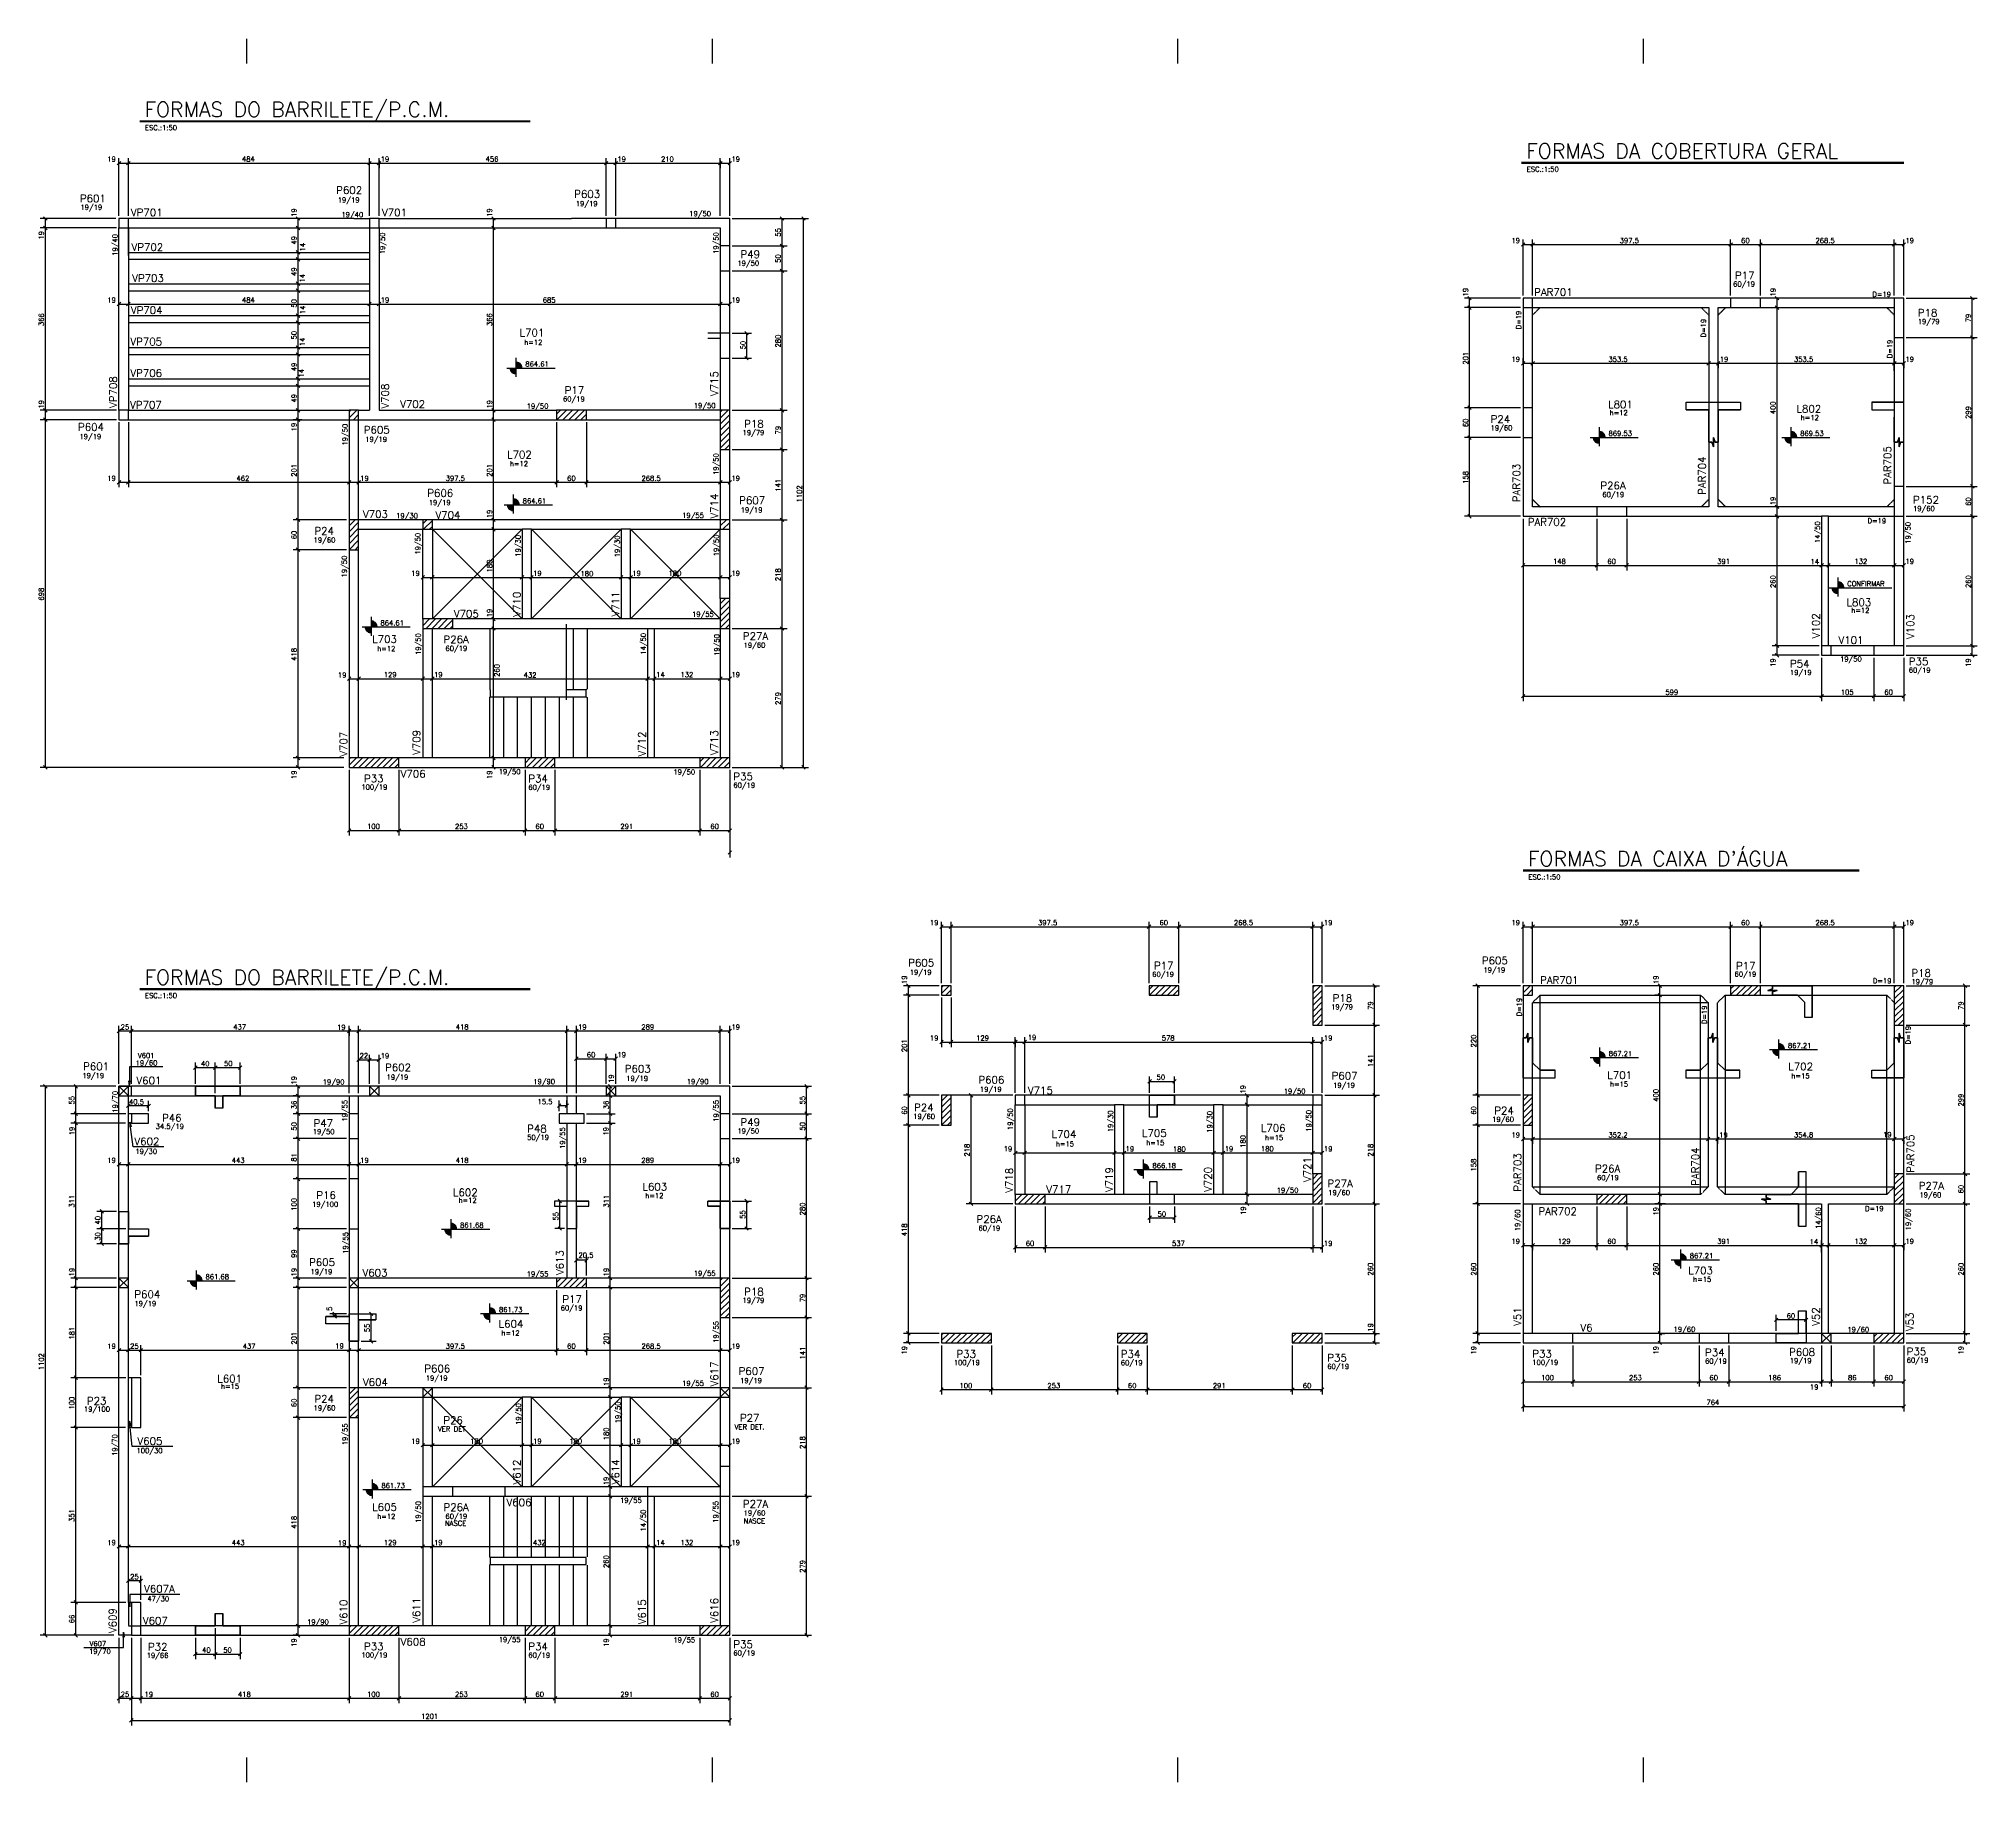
# Model space of a CAD drawing. Extents: x 719 to 4609, y 370 to 3870.
import ezdxf

# ---------------------------------------------------------------- set-up
doc = ezdxf.new("R2010")
doc.units = 0
doc.header["$MEASUREMENT"] = 0
doc.linetypes.add('ESTILO_TQS_0001', pattern=[1, 0.7, -0.3])
doc.linetypes.add('ESTILO_TQS_0005', pattern=[0.4, 0.3, -0.1])
for name, color, linetype in [('1', 1, 'CONTINUOUS'), ('2', 2, 'CONTINUOUS'), ('3', 3, 'CONTINUOUS'), ('4', 4, 'CONTINUOUS'), ('6', 6, 'CONTINUOUS'), ('7', 7, 'CONTINUOUS'), ('8', 8, 'CONTINUOUS'), ('9', 9, 'CONTINUOUS')]:
    doc.layers.add(name, color=color, linetype=linetype)
doc.styles.get("Standard").update_dxf_attribs({"font": 'ROMANS.SHX'})

msp = doc.modelspace()

# ---------------------------------------------------------------- linework, layer by layer
at = {"layer": '1', "linetype": 'Continuous'}
for p, q in [((879.544, 1747.8827), (898.544, 1766.8827)), ((898.544, 1747.8827), (879.544, 1766.8827)), ((1382.572762, 1747.8827), (1401.572762, 1766.8827)), ((1401.572762, 1747.8827), (1382.572762, 1766.8827)), ((1857.542166, 1747.8827), (1876.542166, 1766.8827)), ((1876.542166, 1747.8827), (1857.542166, 1766.8827)), ((879.544, 1362.8827), (898.544, 1381.8827)), ((898.544, 1362.8827), (879.544, 1381.8827)), ((1341.54408, 1362.8827), (1360.54408, 1381.8827)), ((1360.54408, 1362.8827), (1341.54408, 1381.8827)), ((4296.747761, 1251.901967), (4315.747761, 1270.901967)), ((4315.747761, 1251.901967), (4296.747761, 1270.901967)), ((1489.544, 1142.8827), (1508.544, 1161.8827)), ((1508.544, 1142.8827), (1489.544, 1161.8827)), ((2086.544, 1142.8827), (2105.544, 1161.8827)), ((2105.544, 1142.8827), (2086.544, 1161.8827))]:
    msp.add_line(p, q, dxfattribs=at)
for points in [[(4070.247761, 3060.011705), (4076.581106, 3060.011705), (4079.747761, 3050.511705), (4079.747761, 3069.511704), (4082.914434, 3060.011705), (4089.247761, 3060.011705)], [(4461.747841, 3060.011705), (4455.414496, 3060.011705), (4452.247841, 3050.511705), (4452.247841, 3069.511704), (4449.081169, 3060.011705), (4442.747841, 3060.011705)], [(4198.133318, 1968.901967), (4198.133318, 1962.568621), (4188.633318, 1959.401967), (4207.633317, 1959.401967), (4198.133318, 1956.235294), (4198.133318, 1949.901967)], [(3697.747761, 1864.250747), (3704.081106, 1864.250747), (3707.247761, 1873.750747), (3707.247761, 1854.750748), (3710.414434, 1864.250747), (3716.747761, 1864.250747)], [(4068.997674, 1864.250747), (4075.331019, 1864.250747), (4078.497674, 1873.750747), (4078.497674, 1854.750748), (4081.664346, 1864.250747), (4087.997674, 1864.250747)], [(4461.747841, 1864.250747), (4455.414496, 1864.250747), (4452.247841, 1873.750747), (4452.247841, 1854.750748), (4449.081169, 1864.250747), (4442.747841, 1864.250747)], [(4185.633318, 1530.901967), (4185.633318, 1537.235312), (4176.133318, 1540.401967), (4195.133317, 1540.401967), (4185.633318, 1543.568639), (4185.633318, 1549.901967)]]:
    msp.add_lwpolyline(points, dxfattribs=at)
at = {"layer": '2', "linetype": 'Continuous'}
for p, q in [((876.008466, 3616.653959), (883.079534, 3623.725027)), ((895.008466, 3616.653959), (902.079534, 3623.725027)), ((895.008466, 3616.653959), (902.079534, 3623.725027)), ((1379.037228, 3616.653959), (1386.108296, 3623.725027)), ((1379.037228, 3616.653959), (1386.108296, 3623.725027)), ((1398.037228, 3616.653959), (1405.108296, 3623.725027)), ((1398.037228, 3616.653959), (1405.108296, 3623.725027)), ((1398.037228, 3616.653959), (1405.108296, 3623.725027)), ((1398.037228, 3616.653959), (1405.108296, 3623.725027)), ((1854.006632, 3616.653959), (1861.077699, 3623.725027)), ((1854.006632, 3616.653959), (1861.077699, 3623.725027)), ((1873.006632, 3616.653959), (1880.077699, 3623.725027)), ((1873.006632, 3616.653959), (1880.077699, 3623.725027)), ((2083.008466, 3616.653959), (2090.079534, 3623.725027)), ((2083.008466, 3616.653959), (2090.079534, 3623.725027)), ((2083.008466, 3616.653959), (2090.079534, 3623.725027)), ((2083.008466, 3616.653959), (2090.079534, 3623.725027)), ((2102.008466, 3616.653959), (2109.079534, 3623.725027)), ((728.118288, 3512.606538), (735.189356, 3505.53547)), ((1242.52467, 3505.53547), (1235.453602, 3512.606538)), ((1634.869176, 3505.53547), (1627.798108, 3512.606538)), ((2214.000186, 3505.53547), (2206.929118, 3512.606538)), ((2256.941304, 3505.53547), (2249.870236, 3512.606538)), ((728.118288, 3493.606538), (735.189356, 3486.53547)), ((728.118288, 3493.606538), (735.189356, 3486.53547)), ((1242.52467, 3486.53547), (1235.453602, 3493.606538)), ((1242.52467, 3486.53547), (1235.453602, 3493.606538)), ((1634.869176, 3486.53547), (1627.798108, 3493.606538)), ((1634.869176, 3486.53547), (1627.798108, 3493.606538)), ((1242.52467, 3437.53547), (1235.453602, 3444.606538)), ((1242.52467, 3437.53547), (1235.453602, 3444.606538)), ((1242.52467, 3423.53547), (1235.453602, 3430.606538)), ((1242.52467, 3423.53547), (1235.453602, 3430.606538)), ((2214.000186, 3450.53547), (2206.929118, 3457.606538)), ((2214.000186, 3450.53547), (2206.929118, 3457.606538)), ((3694.212308, 3453.184374), (3701.283375, 3460.255441)), ((3713.212308, 3453.184374), (3720.283375, 3460.255441)), ((3713.212308, 3453.184374), (3720.283375, 3460.255441)), ((4110.712227, 3453.184374), (4117.783295, 3460.255441)), ((4110.712227, 3453.184374), (4117.783295, 3460.255441)), ((4170.712227, 3453.184374), (4177.783295, 3460.255441)), ((4170.712227, 3453.184374), (4177.783295, 3460.255441)), ((4439.212227, 3453.184374), (4446.283295, 3460.255441)), ((4439.212227, 3453.184374), (4446.283295, 3460.255441)), ((4458.212227, 3453.184374), (4465.283295, 3460.255441)), ((2214.000186, 3400.53547), (2206.929118, 3407.606538)), ((2214.000186, 3400.53547), (2206.929118, 3407.606538)), ((1242.52467, 3374.53547), (1235.453602, 3381.606538)), ((1242.52467, 3374.53547), (1235.453602, 3381.606538)), ((1242.52467, 3360.53547), (1235.453602, 3367.606538)), ((1242.52467, 3360.53547), (1235.453602, 3367.606538)), ((3593.78699, 3345.64652), (3586.715923, 3352.717588)), ((4210.887526, 3345.64652), (4203.816458, 3352.717588)), ((4602.674509, 3345.64652), (4595.603441, 3352.717588)), ((876.008466, 3333.683348), (883.079534, 3340.754416)), ((895.008466, 3333.683348), (902.079534, 3340.754416)), ((895.008466, 3333.683348), (902.079534, 3340.754416)), ((1242.52467, 3310.53547), (1235.453602, 3317.606538)), ((1242.52467, 3310.53547), (1235.453602, 3317.606538)), ((1379.037228, 3333.683348), (1386.108296, 3340.754416)), ((1379.037228, 3333.683348), (1386.108296, 3340.754416)), ((1398.037228, 3333.683348), (1405.108296, 3340.754416)), ((1398.037228, 3333.683348), (1405.108296, 3340.754416)), ((2083.008466, 3333.683348), (2090.079534, 3340.754416)), ((2083.008466, 3333.683348), (2090.079534, 3340.754416)), ((2102.008466, 3333.683348), (2109.079534, 3340.754416)), ((3593.78699, 3326.64652), (3586.715923, 3333.717588)), ((3593.78699, 3326.64652), (3586.715923, 3333.717588)), ((4210.887526, 3326.64652), (4203.816458, 3333.717588)), ((4210.887526, 3326.64652), (4203.816458, 3333.717588)), ((1242.52467, 3296.53547), (1235.453602, 3303.606538)), ((1242.52467, 3296.53547), (1235.453602, 3303.606538)), ((2135.433913, 3282.23435), (2142.504981, 3275.163283)), ((4602.674509, 3266.64652), (4595.603441, 3273.717588)), ((4602.674509, 3266.64652), (4595.603441, 3273.717588)), ((1242.52467, 3246.53547), (1235.453602, 3253.606538)), ((1242.52467, 3246.53547), (1235.453602, 3253.606538)), ((1242.52467, 3232.53547), (1235.453602, 3239.606538)), ((1242.52467, 3232.53547), (1235.453602, 3239.606538)), ((2135.433913, 3232.23435), (2142.504981, 3225.163283)), ((1242.52467, 3183.53547), (1235.453602, 3190.606538)), ((1242.52467, 3183.53547), (1235.453602, 3190.606538)), ((3694.212227, 3214.876238), (3701.283295, 3221.947306)), ((3713.212227, 3214.876238), (3720.283295, 3221.947306)), ((3713.212227, 3214.876238), (3720.283295, 3221.947306)), ((4066.712227, 3214.876238), (4073.783295, 3221.947306)), ((4066.712227, 3214.876238), (4073.783295, 3221.947306)), ((4085.712227, 3214.876238), (4092.783295, 3221.947306)), ((4085.712227, 3214.876238), (4092.783295, 3221.947306)), ((4439.212227, 3214.876238), (4446.283295, 3221.947306)), ((4439.212227, 3214.876238), (4446.283295, 3221.947306)), ((4458.212227, 3214.876238), (4465.283295, 3221.947306)), ((1242.52467, 3169.53547), (1235.453602, 3176.606538)), ((1242.52467, 3169.53547), (1235.453602, 3176.606538)), ((728.118288, 3127.606538), (735.189356, 3120.53547)), ((728.118288, 3127.606538), (735.189356, 3120.53547)), ((1242.52467, 3120.53547), (1235.453602, 3127.606538)), ((1242.52467, 3120.53547), (1235.453602, 3127.606538)), ((1634.869176, 3120.53547), (1627.798108, 3127.606538)), ((1634.869176, 3120.53547), (1627.798108, 3127.606538)), ((1634.869176, 3120.53547), (1627.798108, 3127.606538)), ((2214.000186, 3120.53547), (2206.929118, 3127.606538)), ((2214.000186, 3120.53547), (2206.929118, 3127.606538)), ((3593.78699, 3125.64652), (3586.715923, 3132.717588)), ((3593.78699, 3125.64652), (3586.715923, 3132.717588)), ((728.118288, 3108.606538), (735.189356, 3101.53547)), ((728.118288, 3108.606538), (735.189356, 3101.53547)), ((1242.52467, 3101.53547), (1235.453602, 3108.606538)), ((1242.52467, 3101.53547), (1235.453602, 3108.606538)), ((1634.869176, 3101.53547), (1627.798108, 3108.606538)), ((1634.869176, 3101.53547), (1627.798108, 3108.606538)), ((2214.000186, 3041.53547), (2206.929118, 3048.606538)), ((2214.000186, 3041.53547), (2206.929118, 3048.606538)), ((3593.78699, 3065.64652), (3586.715923, 3072.717588)), ((3593.78699, 3065.64652), (3586.715923, 3072.717588)), ((876.008466, 2975.885307), (883.079534, 2982.956375)), ((895.008466, 2975.885307), (902.079534, 2982.956375)), ((895.008466, 2975.885307), (902.079534, 2982.956375)), ((1338.008466, 2975.885307), (1345.079534, 2982.956375)), ((1338.008466, 2975.885307), (1345.079534, 2982.956375)), ((1357.008466, 2975.885307), (1364.079534, 2982.956375)), ((1357.008466, 2975.885307), (1364.079534, 2982.956375)), ((1357.008466, 2975.885307), (1364.079534, 2982.956375)), ((1357.008466, 2975.885307), (1364.079534, 2982.956375)), ((1754.508466, 2975.885307), (1761.579534, 2982.956375)), ((1754.508466, 2975.885307), (1761.579534, 2982.956375)), ((1814.508466, 2975.885307), (1821.579534, 2982.956375)), ((1814.508466, 2975.885307), (1821.579534, 2982.956375)), ((2083.008466, 2975.885307), (2090.079534, 2982.956375)), ((2083.008466, 2975.885307), (2090.079534, 2982.956375)), ((2102.008466, 2975.885307), (2109.079534, 2982.956375)), ((4602.674509, 2967.64652), (4595.603441, 2974.717588)), ((4602.674509, 2967.64652), (4595.603441, 2974.717588)), ((4210.887526, 2926.64652), (4203.816458, 2933.717588)), ((4210.887526, 2926.64652), (4203.816458, 2933.717588)), ((1242.52467, 2900.53547), (1235.453602, 2907.606538)), ((1242.52467, 2900.53547), (1235.453602, 2907.606538)), ((1242.52467, 2900.53547), (1235.453602, 2907.606538)), ((1634.869176, 2900.53547), (1627.798108, 2907.606538)), ((1634.869176, 2900.53547), (1627.798108, 2907.606538)), ((1634.869176, 2881.53547), (1627.798108, 2888.606538)), ((1634.869176, 2881.53547), (1627.798108, 2888.606538)), ((2214.000186, 2900.53547), (2206.929118, 2907.606538)), ((2214.000186, 2900.53547), (2206.929118, 2907.606538)), ((3593.78699, 2907.64652), (3586.715923, 2914.717588)), ((4210.887526, 2907.64652), (4203.816458, 2914.717588)), ((4210.887526, 2907.64652), (4203.816458, 2914.717588)), ((4602.674509, 2907.64652), (4595.603441, 2914.717588)), ((4602.674509, 2907.64652), (4595.603441, 2914.717588)), ((1242.52467, 2840.53547), (1235.453602, 2847.606538)), ((1242.52467, 2840.53547), (1235.453602, 2847.606538)), ((3694.212227, 2809.057093), (3701.283295, 2816.128161)), ((3842.212227, 2809.057093), (3849.283295, 2816.128161)), ((3842.212227, 2809.057093), (3849.283295, 2816.128161)), ((3902.212227, 2809.057093), (3909.283295, 2816.128161)), ((3902.212227, 2809.057093), (3909.283295, 2816.128161)), ((4293.212227, 2809.057093), (4300.283295, 2816.128161)), ((4293.212227, 2809.057093), (4300.283295, 2816.128161)), ((4307.212227, 2809.057093), (4314.283295, 2816.128161)), ((4307.212227, 2809.057093), (4314.283295, 2816.128161)), ((4439.212227, 2809.057093), (4446.283295, 2816.128161)), ((4439.212227, 2809.057093), (4446.283295, 2816.128161)), ((4458.212227, 2809.057093), (4465.283295, 2816.128161)), ((1486.008466, 2785.117922), (1493.079534, 2792.18899)), ((1505.008466, 2785.117922), (1512.079534, 2792.18899)), ((1505.008466, 2785.117922), (1512.079534, 2792.18899)), ((1685.008466, 2785.117922), (1692.079534, 2792.18899)), ((1685.008466, 2785.117922), (1692.079534, 2792.18899)), ((1704.008466, 2785.117922), (1711.079534, 2792.18899)), ((1704.008466, 2785.117922), (1711.079534, 2792.18899)), ((1884.008466, 2785.117922), (1891.079534, 2792.18899)), ((1884.008466, 2785.117922), (1891.079534, 2792.18899)), ((1903.008466, 2785.117922), (1910.079534, 2792.18899)), ((1903.008466, 2785.117922), (1910.079534, 2792.18899)), ((2083.008466, 2785.117922), (2090.079534, 2792.18899)), ((2083.008466, 2785.117922), (2090.079534, 2792.18899)), ((2102.008466, 2785.117922), (2109.079534, 2792.18899)), ((1634.869176, 2701.53547), (1627.798108, 2708.606538)), ((1634.869176, 2701.53547), (1627.798108, 2708.606538)), ((1634.869176, 2682.53547), (1627.798108, 2689.606538)), ((1634.869176, 2682.53547), (1627.798108, 2689.606538)), ((2214.000186, 2682.53547), (2206.929118, 2689.606538)), ((2214.000186, 2682.53547), (2206.929118, 2689.606538)), ((4210.887526, 2647.64652), (4203.816458, 2654.717588)), ((4210.887526, 2647.64652), (4203.816458, 2654.717588)), ((4602.674509, 2647.64652), (4595.603441, 2654.717588)), ((4602.674509, 2647.64652), (4595.603441, 2654.717588)), ((4210.887526, 2628.64652), (4203.816458, 2635.717588)), ((4602.674509, 2628.64652), (4595.603441, 2635.717588)), ((1338.008466, 2581.604854), (1345.079534, 2588.675922)), ((1338.008466, 2581.604854), (1345.079534, 2588.675922)), ((1338.008466, 2581.604854), (1345.079534, 2588.675922)), ((1357.008466, 2581.604854), (1364.079534, 2588.675922)), ((1357.008466, 2581.604854), (1364.079534, 2588.675922)), ((1486.008466, 2581.604854), (1493.079534, 2588.675922)), ((1486.008466, 2581.604854), (1493.079534, 2588.675922)), ((1505.008466, 2581.604854), (1512.079534, 2588.675922)), ((1505.008466, 2581.604854), (1512.079534, 2588.675922)), ((1937.008466, 2581.604854), (1944.079534, 2588.675922)), ((1937.008466, 2581.604854), (1944.079534, 2588.675922)), ((1951.008466, 2581.604854), (1958.079534, 2588.675922)), ((1951.008466, 2581.604854), (1958.079534, 2588.675922)), ((2083.008466, 2581.604854), (2090.079534, 2588.675922)), ((2083.008466, 2581.604854), (2090.079534, 2588.675922)), ((2102.008466, 2581.604854), (2109.079534, 2588.675922)), ((3694.212227, 2546.457515), (3701.283295, 2553.528583)), ((4293.212227, 2546.457515), (4300.283295, 2553.528583)), ((4293.212227, 2546.457515), (4300.283295, 2553.528583)), ((4398.212227, 2546.457515), (4405.283295, 2553.528583)), ((4398.212227, 2546.457515), (4405.283295, 2553.528583)), ((4458.212227, 2546.457515), (4465.283295, 2553.528583)), ((1242.52467, 2422.53547), (1235.453602, 2429.606538)), ((1242.52467, 2422.53547), (1235.453602, 2429.606538)), ((1634.869176, 2422.53547), (1627.798108, 2429.606538)), ((1634.869176, 2422.53547), (1627.798108, 2429.606538)), ((728.118288, 2410.606538), (735.189356, 2403.53547)), ((1242.52467, 2403.53547), (1235.453602, 2410.606538)), ((1634.869176, 2403.53547), (1627.798108, 2410.606538)), ((2214.000186, 2403.53547), (2206.929118, 2410.606538)), ((2256.941304, 2403.53547), (2249.870236, 2410.606538)), ((1338.008466, 2277.031168), (1345.079534, 2284.102236)), ((1338.008466, 2277.031168), (1345.079534, 2284.102236)), ((1438.008466, 2277.031168), (1445.079534, 2284.102236)), ((1438.008466, 2277.031168), (1445.079534, 2284.102236)), ((1691.008466, 2277.031168), (1698.079534, 2284.102236)), ((1691.008466, 2277.031168), (1698.079534, 2284.102236)), ((1751.008466, 2277.031168), (1758.079534, 2284.102236)), ((1751.008466, 2277.031168), (1758.079534, 2284.102236)), ((2042.008466, 2277.031168), (2049.079534, 2284.102236)), ((2042.008466, 2277.031168), (2049.079534, 2284.102236)), ((2102.008466, 2277.031168), (2109.079534, 2284.102236)), ((2102.008466, 2232.70628), (2109.079534, 2239.777348)), ((2526.995324, 2083.790892), (2534.066391, 2090.86196)), ((2545.995324, 2083.790892), (2553.066391, 2090.86196)), ((2545.995324, 2083.790892), (2553.066391, 2090.86196)), ((2943.495243, 2083.790892), (2950.566311, 2090.86196)), ((2943.495243, 2083.790892), (2950.566311, 2090.86196)), ((3003.495243, 2083.790892), (3010.566311, 2090.86196)), ((3003.495243, 2083.790892), (3010.566311, 2090.86196)), ((3271.995243, 2083.790892), (3279.066311, 2090.86196)), ((3271.995243, 2083.790892), (3279.066311, 2090.86196)), ((3290.995243, 2083.790892), (3298.066311, 2090.86196)), ((3694.212308, 2083.790892), (3701.283375, 2090.86196)), ((3713.212308, 2083.790892), (3720.283375, 2090.86196)), ((3713.212308, 2083.790892), (3720.283375, 2090.86196)), ((4110.712227, 2083.790892), (4117.783295, 2090.86196)), ((4110.712227, 2083.790892), (4117.783295, 2090.86196)), ((4170.712227, 2083.790892), (4177.783295, 2090.86196)), ((4170.712227, 2083.790892), (4177.783295, 2090.86196)), ((4439.212227, 2083.790892), (4446.283295, 2090.86196)), ((4439.212227, 2083.790892), (4446.283295, 2090.86196)), ((4458.212227, 2083.790892), (4465.283295, 2090.86196)), ((2467.533102, 1965.366433), (2460.462034, 1972.437501)), ((2467.533102, 1946.366433), (2460.462034, 1953.437501)), ((2467.533102, 1946.366433), (2460.462034, 1953.437501)), ((3402.986963, 1965.366433), (3395.915895, 1972.437501)), ((3610.055443, 1965.366433), (3602.984375, 1972.437501)), ((3975.762896, 1965.366433), (3968.691829, 1972.437501)), ((3975.762896, 1946.366433), (3968.691829, 1953.437501)), ((3975.762896, 1946.366433), (3968.691829, 1953.437501)), ((4588.011983, 1965.366433), (4580.940915, 1972.437501)), ((876.008466, 1874.465655), (883.079534, 1881.536723)), ((901.008466, 1874.465655), (908.079534, 1881.536723)), ((901.008466, 1874.465655), (908.079534, 1881.536723)), ((1338.008466, 1874.465655), (1345.079534, 1881.536723)), ((1338.008466, 1874.465655), (1345.079534, 1881.536723)), ((1338.008466, 1874.465655), (1345.079534, 1881.536723)), ((1357.008466, 1874.465655), (1364.079534, 1881.536723)), ((1357.008466, 1874.465655), (1364.079534, 1881.536723)), ((1775.008466, 1874.465655), (1782.079534, 1881.536723)), ((1775.008466, 1874.465655), (1782.079534, 1881.536723)), ((1794.008466, 1874.465655), (1801.079534, 1881.536723)), ((1794.008466, 1874.465655), (1801.079534, 1881.536723)), ((2083.008466, 1874.465655), (2090.079534, 1881.536723)), ((2083.008466, 1874.465655), (2090.079534, 1881.536723)), ((2102.008466, 1874.465655), (2109.079534, 1881.536723)), ((3402.986963, 1886.366433), (3395.915895, 1893.437501)), ((3402.986963, 1886.366433), (3395.915895, 1893.437501)), ((4588.011983, 1886.366433), (4580.940915, 1893.437501)), ((4588.011983, 1886.366433), (4580.940915, 1893.437501)), ((2526.995324, 1852.216021), (2534.066391, 1859.287089)), ((2545.995324, 1852.216021), (2553.066391, 1859.287089)), ((2545.995324, 1852.216021), (2553.066391, 1859.287089)), ((2674.995243, 1852.216021), (2682.066311, 1859.287089)), ((2674.995243, 1852.216021), (2682.066311, 1859.287089)), ((2693.995243, 1852.216021), (2701.066311, 1859.287089)), ((2693.995243, 1852.216021), (2701.066311, 1859.287089)), ((3271.995243, 1852.216021), (3279.066311, 1859.287089)), ((3271.995243, 1852.216021), (3279.066311, 1859.287089)), ((3290.995243, 1852.216021), (3298.066311, 1859.287089)), ((1029.423817, 1800.880706), (1036.494885, 1807.951773)), ((1069.423817, 1800.880706), (1076.494885, 1807.951773)), ((1069.423817, 1800.880706), (1076.494885, 1807.951773)), ((1119.423817, 1800.880706), (1126.494885, 1807.951773)), ((1357.008466, 1816.617133), (1364.079534, 1823.688201)), ((1379.037228, 1816.617133), (1386.108296, 1823.688201)), ((1379.037228, 1816.617133), (1386.108296, 1823.688201)), ((1398.037228, 1816.617133), (1405.108296, 1823.688201)), ((1794.008466, 1818.676141), (1801.079534, 1825.747209)), ((1854.006632, 1818.676141), (1861.077699, 1825.747209)), ((1854.006632, 1818.676141), (1861.077699, 1825.747209)), ((1873.006632, 1818.676141), (1880.077699, 1825.747209)), ((728.118288, 1770.418234), (735.189356, 1763.347166)), ((796.477475, 1763.347166), (789.406407, 1770.418234)), ((1242.52467, 1763.347166), (1235.453602, 1770.418234)), ((1242.52467, 1744.347166), (1235.453602, 1751.418234)), ((1242.52467, 1744.347166), (1235.453602, 1751.418234)), ((1868.990813, 1763.347166), (1861.919745, 1770.418234)), ((1868.990813, 1744.347166), (1861.919745, 1751.418234)), ((1868.990813, 1744.347166), (1861.919745, 1751.418234)), ((2263.075399, 1763.347166), (2256.004332, 1770.418234)), ((2467.533102, 1745.366433), (2460.462034, 1752.437501)), ((2467.533102, 1745.366433), (2460.462034, 1752.437501)), ((2593.283616, 1745.366433), (2586.212548, 1752.437501)), ((2944.572284, 1773.231145), (2951.643352, 1780.302213)), ((2944.572284, 1773.231145), (2951.643352, 1780.302213)), ((2994.572284, 1773.231145), (3001.643352, 1780.302213)), ((3147.139747, 1745.366433), (3140.068679, 1752.437501)), ((3147.139747, 1745.366433), (3140.068679, 1752.437501)), ((3402.986963, 1745.366433), (3395.915895, 1752.437501)), ((3402.986963, 1745.366433), (3395.915895, 1752.437501)), ((3402.986963, 1745.366433), (3395.915895, 1752.437501)), ((3610.055443, 1745.366433), (3602.984375, 1752.437501)), ((3610.055443, 1745.366433), (3602.984375, 1752.437501)), ((796.477475, 1708.347166), (789.406407, 1715.418234)), ((796.477475, 1708.347166), (789.406407, 1715.418234)), ((902.079534, 1731.242418), (895.008466, 1724.171351)), ((942.579534, 1731.242418), (935.508466, 1724.171351)), ((1242.52467, 1708.347166), (1235.453602, 1715.418234)), ((1242.52467, 1708.347166), (1235.453602, 1715.418234)), ((1759.508466, 1724.553754), (1766.579534, 1731.624822)), ((1775.008466, 1724.553754), (1782.079534, 1731.624822)), ((1868.990813, 1708.347166), (1861.919745, 1715.418234)), ((1868.990813, 1708.347166), (1861.919745, 1715.418234)), ((2263.075399, 1708.347166), (2256.004332, 1715.418234)), ((2263.075399, 1708.347166), (2256.004332, 1715.418234)), ((3147.139747, 1726.366433), (3140.068679, 1733.437501)), ((3147.139747, 1726.366433), (3140.068679, 1733.437501)), ((796.477475, 1689.347166), (789.406407, 1696.418234)), ((796.477475, 1689.347166), (789.406407, 1696.418234)), ((796.477475, 1689.347166), (789.406407, 1696.418234)), ((1868.990813, 1689.347166), (1861.919745, 1696.418234)), ((1868.990813, 1689.347166), (1861.919745, 1696.418234)), ((2467.533102, 1685.366433), (2460.462034, 1692.437501)), ((2467.533102, 1685.366433), (2460.462034, 1692.437501)), ((3610.055443, 1685.366433), (3602.984375, 1692.437501)), ((3610.055443, 1685.366433), (3602.984375, 1692.437501)), ((1242.52467, 1658.347166), (1235.453602, 1665.418234)), ((1242.52467, 1658.347166), (1235.453602, 1665.418234)), ((2263.075399, 1658.347166), (2256.004332, 1665.418234)), ((2263.075399, 1658.347166), (2256.004332, 1665.418234)), ((2674.995243, 1629.948885), (2682.066311, 1637.019953)), ((2693.995243, 1629.948885), (2701.066311, 1637.019953)), ((2693.995243, 1629.948885), (2701.066311, 1637.019953)), ((2873.995243, 1629.948885), (2881.066311, 1637.019953)), ((2873.995243, 1629.948885), (2881.066311, 1637.019953)), ((2892.995243, 1629.948885), (2900.066311, 1637.019953)), ((2892.995243, 1629.948885), (2900.066311, 1637.019953)), ((3072.995243, 1629.948885), (3080.066311, 1637.019953)), ((3072.995243, 1629.948885), (3080.066311, 1637.019953)), ((3091.995243, 1629.948885), (3099.066311, 1637.019953)), ((3091.995243, 1629.948885), (3099.066311, 1637.019953)), ((3271.995243, 1629.948885), (3279.066311, 1637.019953)), ((3271.995243, 1629.948885), (3279.066311, 1637.019953)), ((3290.995243, 1629.948885), (3298.066311, 1637.019953)), ((3694.212227, 1657.762087), (3701.283295, 1664.833154)), ((3713.212227, 1657.762087), (3720.283295, 1664.833154)), ((3713.212227, 1657.762087), (3720.283295, 1664.833154)), ((4065.46214, 1657.762087), (4072.533208, 1664.833154)), ((4065.46214, 1657.762087), (4072.533208, 1664.833154)), ((4084.46214, 1657.762087), (4091.533208, 1664.833154)), ((4084.46214, 1657.762087), (4091.533208, 1664.833154)), ((4439.212227, 1657.762087), (4446.283295, 1664.833154)), ((4439.212227, 1657.762087), (4446.283295, 1664.833154)), ((4458.212227, 1657.762087), (4465.283295, 1664.833154)), ((876.008466, 1606.635108), (883.079534, 1613.706176)), ((895.008466, 1606.635108), (902.079534, 1613.706176)), ((895.008466, 1606.635108), (902.079534, 1613.706176)), ((1338.008466, 1606.635108), (1345.079534, 1613.706176)), ((1338.008466, 1606.635108), (1345.079534, 1613.706176)), ((1338.008466, 1606.635108), (1345.079534, 1613.706176)), ((1357.008466, 1606.635108), (1364.079534, 1613.706176)), ((1357.008466, 1606.635108), (1364.079534, 1613.706176)), ((1775.008466, 1606.635108), (1782.079534, 1613.706176)), ((1775.008466, 1606.635108), (1782.079534, 1613.706176)), ((1794.008466, 1606.635108), (1801.079534, 1613.706176)), ((1794.008466, 1606.635108), (1801.079534, 1613.706176)), ((2083.008466, 1606.635108), (2090.079534, 1613.706176)), ((2083.008466, 1606.635108), (2090.079534, 1613.706176)), ((2102.008466, 1606.635108), (2109.079534, 1613.706176)), ((1242.52467, 1577.347166), (1235.453602, 1584.418234)), ((1242.52467, 1577.347166), (1235.453602, 1584.418234)), ((4588.011983, 1587.366433), (4580.940915, 1594.437501)), ((4588.011983, 1587.366433), (4580.940915, 1594.437501)), ((848.655207, 1512.367376), (841.584139, 1519.438444)), ((1767.901373, 1532.974979), (1760.830305, 1540.046047)), ((2135.433913, 1540.046047), (2142.504981, 1532.974979)), ((2593.283616, 1527.366433), (2586.212548, 1534.437501)), ((3147.139747, 1546.366433), (3140.068679, 1553.437501)), ((3147.139747, 1546.366433), (3140.068679, 1553.437501)), ((3147.139747, 1527.366433), (3140.068679, 1534.437501)), ((3147.139747, 1527.366433), (3140.068679, 1534.437501)), ((3402.986963, 1527.366433), (3395.915895, 1534.437501)), ((3402.986963, 1527.366433), (3395.915895, 1534.437501)), ((3395.915895, 1534.437501), (3402.986963, 1527.366433)), ((3610.055443, 1527.366433), (3602.984375, 1534.437501)), ((3610.055443, 1527.366433), (3602.984375, 1534.437501)), ((3975.762896, 1546.366433), (3968.691829, 1553.437501)), ((3975.762896, 1546.366433), (3968.691829, 1553.437501)), ((3975.762896, 1527.366433), (3968.691829, 1534.437501)), ((4588.011983, 1527.366433), (4580.940915, 1534.437501)), ((4588.011983, 1527.366433), (4580.940915, 1534.437501)), ((848.655207, 1477.367376), (841.584139, 1484.438444)), ((848.655207, 1477.367376), (841.584139, 1484.438444)), ((848.655207, 1477.367376), (841.584139, 1484.438444)), ((1242.52467, 1477.347166), (1235.453602, 1484.418234)), ((1242.52467, 1477.347166), (1235.453602, 1484.418234)), ((1767.901373, 1477.974979), (1760.830305, 1485.046047)), ((2135.433913, 1485.046047), (2142.504981, 1477.974979)), ((2944.572284, 1499.50172), (2951.643352, 1506.572788)), ((2944.572284, 1499.50172), (2951.643352, 1506.572788)), ((2994.572284, 1499.50172), (3001.643352, 1506.572788)), ((848.655207, 1447.367376), (841.584139, 1454.438444)), ((2674.995243, 1439.971258), (2682.066311, 1447.042325)), ((2734.995243, 1439.971258), (2742.066311, 1447.042325)), ((2734.995243, 1439.971258), (2742.066311, 1447.042325)), ((3271.995243, 1439.971258), (3279.066311, 1447.042325)), ((3271.995243, 1439.971258), (3279.066311, 1447.042325)), ((3290.995243, 1439.971258), (3298.066311, 1447.042325)), ((3694.212227, 1444.130282), (3701.283295, 1451.20135)), ((3713.212227, 1444.130282), (3720.283295, 1451.20135)), ((3713.212227, 1444.130282), (3720.283295, 1451.20135)), ((3842.212227, 1444.130282), (3849.283295, 1451.20135)), ((3842.212227, 1444.130282), (3849.283295, 1451.20135)), ((3902.212227, 1444.130282), (3909.283295, 1451.20135)), ((3902.212227, 1444.130282), (3909.283295, 1451.20135)), ((4293.212227, 1444.130282), (4300.283295, 1451.20135)), ((4293.212227, 1444.130282), (4300.283295, 1451.20135)), ((4307.212227, 1444.130282), (4314.283295, 1451.20135)), ((4307.212227, 1444.130282), (4314.283295, 1451.20135)), ((4439.212227, 1444.130282), (4446.283295, 1451.20135)), ((4439.212227, 1444.130282), (4446.283295, 1451.20135)), ((4458.212227, 1444.130282), (4465.283295, 1451.20135)), ((1801.079534, 1421.281892), (1794.008466, 1414.210824)), ((1821.579534, 1421.281892), (1814.508466, 1414.210824)), ((796.477475, 1378.347166), (789.406407, 1385.418234)), ((796.477475, 1378.347166), (789.406407, 1385.418234)), ((796.477475, 1359.347166), (789.406407, 1366.418234)), ((796.477475, 1359.347166), (789.406407, 1366.418234)), ((1242.52467, 1378.347247), (1235.453602, 1385.418315)), ((1242.52467, 1378.347247), (1235.453602, 1385.418315)), ((1242.52467, 1359.347086), (1235.453602, 1366.418154)), ((1242.52467, 1359.347086), (1235.453602, 1366.418154)), ((1868.990813, 1378.347166), (1861.919745, 1385.418234)), ((1868.990813, 1378.347166), (1861.919745, 1385.418234)), ((1868.990813, 1359.347166), (1861.919745, 1366.418234)), ((1868.990813, 1359.347166), (1861.919745, 1366.418234)), ((2263.075399, 1378.347166), (2256.004332, 1385.418234)), ((2263.075399, 1378.347166), (2256.004332, 1385.418234)), ((1309.120729, 1313.555136), (1316.191797, 1306.484068)), ((1309.120729, 1308.555136), (1316.191797, 1301.484068)), ((1389.255324, 1306.484068), (1382.184256, 1313.555136)), ((2263.075399, 1299.347166), (2256.004332, 1306.418234)), ((2263.075399, 1299.347166), (2256.004332, 1306.418234)), ((4209.168852, 1301.580875), (4202.097784, 1294.509807)), ((4269.168852, 1301.580875), (4262.097784, 1294.509807)), ((1389.255324, 1251.484068), (1382.184256, 1258.555136)), ((2467.533102, 1267.366433), (2460.462034, 1274.437501)), ((2467.533102, 1267.366433), (2460.462034, 1274.437501)), ((2467.533102, 1248.366433), (2460.462034, 1255.437501)), ((3395.915895, 1274.437501), (3402.986963, 1267.366433)), ((3395.915895, 1274.437501), (3402.986963, 1267.366433)), ((3395.915895, 1255.437501), (3402.986963, 1248.366433)), ((3610.055443, 1267.366433), (3602.984375, 1274.437501)), ((3610.055443, 1267.366433), (3602.984375, 1274.437501)), ((3610.055443, 1248.366433), (3602.984375, 1255.437501)), ((3975.762896, 1267.366433), (3968.691829, 1274.437501)), ((3975.762896, 1267.366433), (3968.691829, 1274.437501)), ((3975.762896, 1248.366433), (3968.691829, 1255.437501)), ((4588.011983, 1267.366433), (4580.940915, 1274.437501)), ((4588.011983, 1267.366433), (4580.940915, 1274.437501)), ((4588.011983, 1248.366433), (4580.940915, 1255.437501)), ((876.008466, 1233.697004), (883.079534, 1240.768072)), ((895.008466, 1233.697004), (902.079534, 1240.768072)), ((895.008466, 1233.697004), (902.079534, 1240.768072)), ((920.008466, 1233.697004), (927.079534, 1240.768072)), ((920.008466, 1233.697004), (927.079534, 1240.768072)), ((1338.008466, 1233.697004), (1345.079534, 1240.768072)), ((1338.008466, 1233.697004), (1345.079534, 1240.768072)), ((1357.008466, 1233.697004), (1364.079534, 1240.768072)), ((1357.008466, 1233.697004), (1364.079534, 1240.768072)), ((1357.008466, 1233.697004), (1364.079534, 1240.768072)), ((1754.508466, 1233.697004), (1761.579534, 1240.768072)), ((1754.508466, 1233.697004), (1761.579534, 1240.768072)), ((1814.508466, 1233.697004), (1821.579534, 1240.768072)), ((1814.508466, 1233.697004), (1821.579534, 1240.768072)), ((2083.008466, 1233.697004), (2090.079534, 1240.768072)), ((2083.008466, 1233.697004), (2090.079534, 1240.768072)), ((2102.008466, 1233.697004), (2109.079534, 1240.768072)), ((796.477475, 1178.347166), (789.406407, 1185.418234)), ((796.477475, 1178.347166), (789.406407, 1185.418234)), ((796.477475, 1178.347166), (789.406407, 1185.418234)), ((3694.212227, 1170.428271), (3701.283295, 1177.499339)), ((3794.212227, 1170.428271), (3801.283295, 1177.499339)), ((3794.212227, 1170.428271), (3801.283295, 1177.499339)), ((4047.212227, 1170.428271), (4054.283295, 1177.499339)), ((4047.212227, 1170.428271), (4054.283295, 1177.499339)), ((4107.212227, 1170.428271), (4114.283295, 1177.499339)), ((4107.212227, 1170.428271), (4114.283295, 1177.499339)), ((4293.212227, 1170.428271), (4300.283295, 1177.499339)), ((4293.212227, 1170.428271), (4300.283295, 1177.499339)), ((4312.212227, 1170.428271), (4319.283295, 1177.499339)), ((4312.212227, 1170.428271), (4319.283295, 1177.499339)), ((4398.212227, 1170.428271), (4405.283295, 1177.499339)), ((4398.212227, 1170.428271), (4405.283295, 1177.499339)), ((4458.212227, 1170.428271), (4465.283295, 1177.499339)), ((1242.52467, 1158.347166), (1235.453602, 1165.418234)), ((1242.52467, 1158.347166), (1235.453602, 1165.418234)), ((1868.990813, 1158.347166), (1861.919745, 1165.418234)), ((1868.990813, 1158.347166), (1861.919745, 1165.418234)), ((1868.990813, 1139.347166), (1861.919745, 1146.418234)), ((1868.990813, 1139.347166), (1861.919745, 1146.418234)), ((2263.075399, 1158.347166), (2256.004332, 1165.418234)), ((2263.075399, 1158.347166), (2256.004332, 1165.418234)), ((2526.995243, 1154.457902), (2534.066311, 1161.52897)), ((2626.995243, 1154.457902), (2634.066311, 1161.52897)), ((2626.995243, 1154.457902), (2634.066311, 1161.52897)), ((2879.995243, 1154.457902), (2887.066311, 1161.52897)), ((2879.995243, 1154.457902), (2887.066311, 1161.52897)), ((2939.995243, 1154.457902), (2947.066311, 1161.52897)), ((2939.995243, 1154.457902), (2947.066311, 1161.52897)), ((3230.995243, 1154.457902), (3238.066311, 1161.52897)), ((3230.995243, 1154.457902), (3238.066311, 1161.52897)), ((3290.995243, 1154.457902), (3298.066311, 1161.52897)), ((1242.52467, 1098.347166), (1235.453602, 1105.418234)), ((1242.52467, 1098.347166), (1235.453602, 1105.418234)), ((3694.212227, 1120.73109), (3701.283295, 1127.802158)), ((4458.212227, 1120.73109), (4465.283295, 1127.802158)), ((796.477475, 1078.347166), (789.406407, 1085.418234)), ((796.477475, 1078.347166), (789.406407, 1085.418234)), ((1486.008466, 1042.929619), (1493.079534, 1050.000686)), ((1505.008466, 1042.929619), (1512.079534, 1050.000686)), ((1505.008466, 1042.929619), (1512.079534, 1050.000686)), ((1685.008466, 1042.929619), (1692.079534, 1050.000686)), ((1685.008466, 1042.929619), (1692.079534, 1050.000686)), ((1704.008466, 1042.929619), (1711.079534, 1050.000686)), ((1704.008466, 1042.929619), (1711.079534, 1050.000686)), ((1884.008466, 1042.929619), (1891.079534, 1050.000686)), ((1884.008466, 1042.929619), (1891.079534, 1050.000686)), ((1903.008466, 1042.929619), (1910.079534, 1050.000686)), ((1903.008466, 1042.929619), (1910.079534, 1050.000686)), ((2083.008466, 1042.929619), (2090.079534, 1050.000686)), ((2083.008466, 1042.929619), (2090.079534, 1050.000686)), ((2102.008466, 1042.929619), (2109.079534, 1050.000686)), ((1868.990813, 959.347166), (1861.919745, 966.418234)), ((1868.990813, 959.347166), (1861.919745, 966.418234)), ((1868.990813, 940.347166), (1861.919745, 947.418234)), ((1868.990813, 940.347166), (1861.919745, 947.418234)), ((2263.075399, 940.347166), (2256.004332, 947.418234)), ((2263.075399, 940.347166), (2256.004332, 947.418234)), ((876.008466, 839.416551), (883.079534, 846.487619)), ((895.008466, 839.416551), (902.079534, 846.487619)), ((895.008466, 839.416551), (902.079534, 846.487619)), ((1338.008466, 839.416551), (1345.079534, 846.487619)), ((1338.008466, 839.416551), (1345.079534, 846.487619)), ((1338.008466, 839.416551), (1345.079534, 846.487619)), ((1357.008466, 839.416551), (1364.079534, 846.487619)), ((1357.008466, 839.416551), (1364.079534, 846.487619)), ((1486.008466, 839.416551), (1493.079534, 846.487619)), ((1486.008466, 839.416551), (1493.079534, 846.487619)), ((1505.008466, 839.416551), (1512.079534, 846.487619)), ((1505.008466, 839.416551), (1512.079534, 846.487619)), ((1937.008466, 839.416551), (1944.079534, 846.487619)), ((1937.008466, 839.416551), (1944.079534, 846.487619)), ((1951.008466, 839.416551), (1958.079534, 846.487619)), ((1951.008466, 839.416551), (1958.079534, 846.487619)), ((2083.008466, 839.416551), (2090.079534, 846.487619)), ((2083.008466, 839.416551), (2090.079534, 846.487619)), ((2102.008466, 839.416551), (2109.079534, 846.487619)), ((902.079534, 777.830147), (895.008466, 770.75908)), ((927.079534, 777.830147), (920.008466, 770.75908)), ((796.477475, 727.347166), (789.406407, 734.418234)), ((796.477475, 727.347166), (789.406407, 734.418234)), ((728.118288, 668.418234), (735.189356, 661.347166)), ((796.477475, 661.347166), (789.406407, 668.418234)), ((1242.52467, 680.347166), (1235.453602, 687.418234)), ((1242.52467, 680.347166), (1235.453602, 687.418234)), ((1242.52467, 661.347166), (1235.453602, 668.418234)), ((1868.990813, 680.347166), (1861.919745, 687.418234)), ((1868.990813, 680.347166), (1861.919745, 687.418234)), ((1868.990813, 661.347166), (1861.919745, 668.418234)), ((2263.075399, 661.347166), (2256.004332, 668.418234)), ((1029.423817, 623.482454), (1036.494885, 630.553522)), ((1069.423817, 623.482454), (1076.494885, 630.553522)), ((1069.423817, 623.482454), (1076.494885, 630.553522)), ((1119.423817, 623.482454), (1126.494885, 630.553522)), ((876.008466, 534.842865), (883.079534, 541.913933)), ((901.008466, 534.842865), (908.079534, 541.913933)), ((901.008466, 534.842865), (908.079534, 541.913933)), ((920.008466, 534.842865), (927.079534, 541.913933)), ((920.008466, 534.842865), (927.079534, 541.913933)), ((1338.008466, 534.842865), (1345.079534, 541.913933)), ((1338.008466, 534.842865), (1345.079534, 541.913933)), ((1438.008466, 534.842865), (1445.079534, 541.913933)), ((1438.008466, 534.842865), (1445.079534, 541.913933)), ((1691.008466, 534.842865), (1698.079534, 541.913933)), ((1691.008466, 534.842865), (1698.079534, 541.913933)), ((1751.008466, 534.842865), (1758.079534, 541.913933)), ((1751.008466, 534.842865), (1758.079534, 541.913933)), ((2042.008466, 534.842865), (2049.079534, 541.913933)), ((2042.008466, 534.842865), (2049.079534, 541.913933)), ((2102.008466, 534.842865), (2109.079534, 541.913933)), ((901.008466, 490.517977), (908.079534, 497.589044)), ((2102.008466, 490.517977), (2109.079534, 497.589044))]:
    msp.add_line(p, q, dxfattribs=at)
at = {"layer": '3', "linetype": 'Continuous'}
for p, q in [((1135.388191, 3869.839668), (1135.388191, 3819.840168)), ((1135.388191, 3869.839668), (1135.388191, 3819.840168)), ((2069.8723, 3869.839668), (2069.8723, 3819.840168)), ((2069.8723, 3869.839668), (2069.8723, 3819.840168)), ((3004.356408, 3869.839668), (3004.356408, 3819.840168)), ((3004.356408, 3869.839668), (3004.356408, 3819.840168)), ((3938.840516, 3869.839668), (3938.840516, 3819.840168)), ((3938.840516, 3869.839668), (3938.840516, 3819.840168)), ((1351.044, 3509.071004), (1382.572762, 3509.071004)), ((1401.572762, 3509.071004), (1788.044, 3509.071004)), ((879.544, 3124.071004), (879.544, 3490.071004)), ((1382.572762, 3490.071004), (1382.572762, 3124.071004)), ((1401.572762, 3490.071004), (1401.572762, 3124.071004)), ((898.544, 3314.071004), (1382.572762, 3314.071004)), ((3716.747761, 3129.182054), (3716.747761, 3330.182054)), ((3716.747841, 3330.182054), (4070.247761, 3330.182054)), ((4070.247761, 3330.182054), (4070.247761, 2930.182054)), ((4089.247761, 2930.182054), (4089.247761, 3330.182054)), ((4089.247761, 3330.182054), (4114.247761, 3330.182054)), ((4174.247761, 3330.182054), (4442.747761, 3330.182054)), ((898.544, 3300.071004), (1382.572762, 3300.071004)), ((4442.747761, 3270.182054), (4442.747761, 2971.182054)), ((898.544, 3250.071004), (1382.572762, 3250.071004)), ((898.544, 3236.071004), (1382.572762, 3236.071004)), ((1676.417053, 3229.246812), (1676.417053, 3191.100031)), ((1658.158358, 3208.894706), (1754.882502, 3208.894706)), ((1676.417006, 3208.101904), (1663.917006, 3208.101904)), ((1663.917053, 3208.894706), (1688.917053, 3208.894706)), ((1676.417006, 3207.309055), (1664.018, 3207.309055)), ((1676.417006, 3206.516206), (1664.145363, 3206.516206)), ((1676.417006, 3205.723357), (1664.325989, 3205.723357)), ((1676.417006, 3204.930556), (1664.562262, 3204.930556)), ((1676.417006, 3204.137659), (1664.857567, 3204.137659)), ((1676.417006, 3203.344858), (1665.216625, 3203.344858)), ((1676.417006, 3202.552009), (1665.645779, 3202.552009)), ((1676.417006, 3201.75916), (1666.153801, 3201.75916)), ((1676.417006, 3200.966311), (1666.753185, 3200.966311)), ((1676.417006, 3200.173509), (1667.462147, 3200.173509)), ((1676.417006, 3199.3806), (1668.309486, 3199.3806)), ((1676.417006, 3198.587799), (1669.344748, 3198.587799)), ((1676.417006, 3197.79495), (1670.668543, 3197.79495)), ((1676.417006, 3197.002101), (1672.567928, 3197.002101)), ((1676.417053, 3221.394706), (1676.417053, 3196.394706)), ((1676.417053, 3220.787358), (1680.266178, 3220.787358)), ((1676.417053, 3219.994509), (1682.165516, 3219.994509)), ((1676.417053, 3219.20166), (1683.489311, 3219.20166)), ((1676.417053, 3218.408799), (1684.524572, 3218.408799)), ((1676.417053, 3217.61601), (1685.371912, 3217.61601)), ((1676.417053, 3216.823161), (1686.080921, 3216.823161)), ((1676.417053, 3216.0303), (1686.680258, 3216.0303)), ((1676.417053, 3215.237451), (1687.18828, 3215.237451)), ((1676.417053, 3214.444602), (1687.617434, 3214.444602)), ((1676.417053, 3213.651753), (1687.976492, 3213.651753)), ((1676.417053, 3212.858903), (1688.271797, 3212.858903)), ((1676.417053, 3212.066102), (1688.50807, 3212.066102)), ((1676.417053, 3211.273253), (1688.688648, 3211.273253)), ((1676.417053, 3210.480404), (1688.816059, 3210.480404)), ((1676.417053, 3209.687555), (1688.917053, 3209.687555)), ((898.544, 3187.071004), (1382.572762, 3187.071004)), ((898.544, 3173.071004), (1382.572762, 3173.071004)), ((898.544, 3124.071004), (1341.54408, 3124.071004)), ((1341.54408, 3108.603927), (1357.011157, 3124.071004)), ((1341.54408, 3120.624742), (1344.990342, 3124.071004)), ((1350.031973, 3105.071004), (1360.54408, 3115.583111)), ((1360.54408, 3124.071004), (1382.572762, 3124.071004)), ((1401.572762, 3124.071004), (1758.044, 3124.071004)), ((1758.044, 3116.396127), (1765.718877, 3124.071004)), ((1758.739692, 3105.071004), (1777.739692, 3124.071004)), ((1770.760508, 3105.071004), (1789.760508, 3124.071004)), ((1782.781323, 3105.071004), (1801.781323, 3124.071004)), ((1794.802138, 3105.071004), (1813.802138, 3124.071004)), ((1806.822953, 3105.071004), (1818.044, 3116.29205)), ((2086.544, 3108.313299), (2102.301705, 3124.071004)), ((2086.544, 3120.334114), (2090.28089, 3124.071004)), ((2086.544, 3096.292484), (2105.544, 3115.292484)), ((898.544, 3105.071004), (1341.544, 3105.071004)), ((2086.544, 3084.271668), (2105.544, 3103.271668)), ((2086.544, 3072.250853), (2105.544, 3091.250853)), ((2086.544, 3060.230038), (2105.544, 3079.230038)), ((3850.331138, 3089.959766), (3850.331138, 3051.812986)), ((3850.331138, 3082.10766), (3850.331138, 3057.10766)), ((3850.331138, 3081.500313), (3854.180262, 3081.500313)), ((3850.331138, 3080.707464), (3856.0796, 3080.707464)), ((3850.331138, 3079.914615), (3857.403396, 3079.914615)), ((3850.331138, 3079.121754), (3858.438657, 3079.121754)), ((3850.331138, 3078.328964), (3859.285996, 3078.328964)), ((3850.331138, 3077.536115), (3859.995005, 3077.536115)), ((3850.331138, 3076.743254), (3860.594342, 3076.743254)), ((3850.331138, 3075.950405), (3861.102364, 3075.950405)), ((3850.331138, 3075.157556), (3861.531518, 3075.157556)), ((3850.331138, 3074.364707), (3861.890576, 3074.364707)), ((3850.331138, 3073.571858), (3862.185881, 3073.571858)), ((4234.994778, 3089.959766), (4234.994778, 3051.812986)), ((4234.994778, 3082.10766), (4234.994778, 3057.10766)), ((4234.994778, 3081.500313), (4238.843903, 3081.500313)), ((4234.994778, 3080.707464), (4240.743241, 3080.707464)), ((4234.994778, 3079.914615), (4242.067036, 3079.914615)), ((4234.994778, 3079.121754), (4243.102298, 3079.121754)), ((4234.994778, 3078.328964), (4243.949637, 3078.328964)), ((4234.994778, 3077.536115), (4244.658646, 3077.536115)), ((4234.994778, 3076.743254), (4245.257983, 3076.743254)), ((4234.994778, 3075.950405), (4245.766005, 3075.950405)), ((4234.994778, 3075.157556), (4246.195159, 3075.157556)), ((4234.994778, 3074.364707), (4246.554217, 3074.364707)), ((4234.994778, 3073.571858), (4246.849522, 3073.571858)), ((2086.544, 3048.209222), (2105.544, 3067.209222)), ((2095.426597, 3045.071004), (2105.544, 3055.188407)), ((3716.747761, 2930.182054), (3716.747761, 3069.182054)), ((3832.072442, 3069.60766), (3928.796587, 3069.60766)), ((3850.33109, 3068.814859), (3837.83109, 3068.814859)), ((3837.831138, 3069.60766), (3862.831138, 3069.60766)), ((3850.33109, 3068.02201), (3837.932084, 3068.02201)), ((3850.33109, 3067.229161), (3838.059447, 3067.229161)), ((3850.33109, 3066.436312), (3838.240073, 3066.436312)), ((3850.33109, 3065.64351), (3838.476346, 3065.64351)), ((3850.33109, 3064.850614), (3838.771651, 3064.850614)), ((3850.33109, 3064.057812), (3839.130709, 3064.057812)), ((3850.33109, 3063.264963), (3839.559863, 3063.264963)), ((3850.33109, 3062.472114), (3840.067885, 3062.472114)), ((3850.33109, 3061.679265), (3840.66727, 3061.679265)), ((3850.33109, 3060.886464), (3841.376231, 3060.886464)), ((3850.33109, 3060.093555), (3842.223571, 3060.093555)), ((3850.33109, 3059.300754), (3843.258832, 3059.300754)), ((3850.33109, 3058.507904), (3844.582627, 3058.507904)), ((3850.33109, 3057.715055), (3846.482013, 3057.715055)), ((3850.331138, 3072.779057), (3862.422154, 3072.779057)), ((3850.331138, 3071.986207), (3862.602733, 3071.986207)), ((3850.331138, 3071.193358), (3862.730143, 3071.193358)), ((3850.331138, 3070.400509), (3862.831138, 3070.400509)), ((4216.736083, 3069.60766), (4313.460228, 3069.60766)), ((4234.994731, 3068.814859), (4222.494731, 3068.814859)), ((4222.494778, 3069.60766), (4247.494778, 3069.60766)), ((4234.994731, 3068.02201), (4222.595725, 3068.02201)), ((4234.994731, 3067.229161), (4222.723088, 3067.229161)), ((4234.994731, 3066.436312), (4222.903714, 3066.436312)), ((4234.994731, 3065.64351), (4223.139987, 3065.64351)), ((4234.994731, 3064.850614), (4223.435292, 3064.850614)), ((4234.994731, 3064.057812), (4223.79435, 3064.057812)), ((4234.994731, 3063.264963), (4224.223504, 3063.264963)), ((4234.994731, 3062.472114), (4224.731526, 3062.472114)), ((4234.994731, 3061.679265), (4225.330911, 3061.679265)), ((4234.994731, 3060.886464), (4226.039872, 3060.886464)), ((4234.994731, 3060.093555), (4226.887212, 3060.093555)), ((4234.994731, 3059.300754), (4227.922473, 3059.300754)), ((4234.994731, 3058.507904), (4229.246268, 3058.507904)), ((4234.994731, 3057.715055), (4231.145654, 3057.715055)), ((4234.994778, 3072.779057), (4247.085795, 3072.779057)), ((4234.994778, 3071.986207), (4247.266373, 3071.986207)), ((4234.994778, 3071.193358), (4247.393784, 3071.193358)), ((4234.994778, 3070.400509), (4247.494778, 3070.400509)), ((1652.77384, 2934.284336), (1749.497985, 2934.284336)), ((1671.032488, 2933.491535), (1658.532488, 2933.491535)), ((1658.532536, 2934.284336), (1683.532536, 2934.284336)), ((1671.032488, 2932.698686), (1658.633483, 2932.698686)), ((1671.032488, 2931.905837), (1658.760846, 2931.905837)), ((1671.032488, 2931.112988), (1658.941472, 2931.112988)), ((1671.032488, 2930.320186), (1659.177745, 2930.320186)), ((1671.032488, 2929.52729), (1659.47305, 2929.52729)), ((1671.032488, 2928.734488), (1659.832108, 2928.734488)), ((1671.032488, 2927.941639), (1660.261262, 2927.941639)), ((1671.032488, 2927.14879), (1660.769284, 2927.14879)), ((1671.032488, 2926.355941), (1661.368668, 2926.355941)), ((1671.032488, 2925.56314), (1662.07763, 2925.56314)), ((1671.032488, 2924.770231), (1662.924969, 2924.770231)), ((1671.032488, 2923.97743), (1663.96023, 2923.97743)), ((1671.032488, 2923.184581), (1665.284026, 2923.184581)), ((1671.032488, 2922.391731), (1667.183411, 2922.391731)), ((1671.032536, 2954.636442), (1671.032536, 2916.489662)), ((1671.032536, 2946.784336), (1671.032536, 2921.784336)), ((1671.032536, 2946.176989), (1674.881661, 2946.176989)), ((1671.032536, 2945.38414), (1676.780999, 2945.38414)), ((1671.032536, 2944.591291), (1678.104794, 2944.591291)), ((1671.032536, 2943.79843), (1679.140055, 2943.79843)), ((1671.032536, 2943.00564), (1679.987395, 2943.00564)), ((1671.032536, 2942.212791), (1680.696404, 2942.212791)), ((1671.032536, 2941.41993), (1681.295741, 2941.41993)), ((1671.032536, 2940.627081), (1681.803763, 2940.627081)), ((1671.032536, 2939.834232), (1682.232916, 2939.834232)), ((1671.032536, 2939.041383), (1682.591975, 2939.041383)), ((1671.032536, 2938.248534), (1682.88728, 2938.248534)), ((1671.032536, 2937.455733), (1683.123553, 2937.455733)), ((1671.032536, 2936.662883), (1683.304131, 2936.662883)), ((1671.032536, 2935.870034), (1683.431542, 2935.870034)), ((1671.032536, 2935.077185), (1683.532536, 2935.077185)), ((3845.747761, 2930.182054), (3716.747761, 2930.182054)), ((4070.247761, 2930.182054), (3905.747761, 2930.182054)), ((4303.747761, 2930.182054), (4089.247761, 2930.182054)), ((4442.747761, 2930.182054), (4303.747761, 2930.182054)), ((1341.544, 2892.229171), (1353.385833, 2904.071004)), ((1341.544, 2880.208356), (1360.544, 2899.208356)), ((1341.544, 2868.187541), (1360.544, 2887.187541)), ((1489.544, 2895.979388), (1497.635616, 2904.071004)), ((1489.544, 2705.071004), (1489.544, 2885.071004)), ((1490.656431, 2885.071004), (1508.544, 2902.958572)), ((1502.677246, 2885.071004), (1508.544, 2890.937757)), ((1508.544, 2885.071004), (1508.544, 2705.071004)), ((2086.544, 2891.938624), (2098.67638, 2904.071004)), ((2086.544, 2903.959439), (2086.655565, 2904.071004)), ((2086.544, 2746.071004), (2086.544, 2885.071004)), ((2091.697195, 2885.071004), (2105.544, 2898.917808)), ((2103.71801, 2885.071004), (2105.544, 2886.896993)), ((2105.544, 2746.071004), (2105.544, 2885.071004)), ((1341.544, 2856.166725), (1360.544, 2875.166725)), ((1341.544, 2844.14591), (1360.544, 2863.14591)), ((1353.489909, 2844.071004), (1360.544, 2851.125095)), ((4311.180264, 2767.891778), (4438.020831, 2767.891778)), ((4329.438912, 2767.098977), (4316.938912, 2767.098977)), ((4316.93896, 2767.891778), (4341.93896, 2767.891778)), ((4329.438912, 2766.306128), (4317.039906, 2766.306128)), ((4329.438912, 2765.513279), (4317.16727, 2765.513279)), ((4329.438912, 2764.72043), (4317.347896, 2764.72043)), ((4329.438912, 2763.927628), (4317.584168, 2763.927628)), ((4329.438912, 2763.134732), (4317.879474, 2763.134732)), ((4329.438912, 2762.34193), (4318.238532, 2762.34193)), ((4329.43896, 2788.243885), (4329.43896, 2750.097104)), ((4329.43896, 2780.391778), (4329.43896, 2755.391778)), ((4329.43896, 2779.784431), (4333.288085, 2779.784431)), ((4329.43896, 2778.991582), (4335.187423, 2778.991582)), ((4329.43896, 2778.198733), (4336.511218, 2778.198733)), ((4329.43896, 2777.405872), (4337.546479, 2777.405872)), ((4329.43896, 2776.613082), (4338.393819, 2776.613082)), ((4329.43896, 2775.820233), (4339.102828, 2775.820233)), ((4329.43896, 2775.027372), (4339.702165, 2775.027372)), ((4329.43896, 2774.234523), (4340.210187, 2774.234523)), ((4329.43896, 2773.441674), (4340.63934, 2773.441674)), ((4329.43896, 2772.648825), (4340.998399, 2772.648825)), ((4329.43896, 2771.855976), (4341.293704, 2771.855976)), ((4329.43896, 2771.063175), (4341.529977, 2771.063175)), ((4329.43896, 2770.270326), (4341.710555, 2770.270326)), ((4329.43896, 2769.477477), (4341.837966, 2769.477477)), ((4329.43896, 2768.684628), (4341.93896, 2768.684628)), ((2086.544, 2735.668025), (2096.946979, 2746.071004)), ((2086.544, 2723.64721), (2105.544, 2742.64721)), ((2086.544, 2711.626395), (2105.544, 2730.626395)), ((4329.438912, 2761.549081), (4318.667686, 2761.549081)), ((4329.438912, 2760.756232), (4319.175708, 2760.756232)), ((4329.438912, 2759.963383), (4319.775092, 2759.963383)), ((4329.438912, 2759.170582), (4320.484054, 2759.170582)), ((4329.438912, 2758.377673), (4321.331393, 2758.377673)), ((4329.438912, 2757.584872), (4322.366654, 2757.584872)), ((4329.438912, 2756.792023), (4323.69045, 2756.792023)), ((4329.438912, 2755.999174), (4325.589835, 2755.999174)), ((1367.394437, 2689.288811), (1464.118582, 2689.288811)), ((1385.653085, 2688.496009), (1373.153085, 2688.496009)), ((1373.153133, 2689.288811), (1398.153133, 2689.288811)), ((1385.653085, 2687.70316), (1373.254079, 2687.70316)), ((1385.653085, 2686.910311), (1373.381442, 2686.910311)), ((1385.653085, 2686.117462), (1373.562068, 2686.117462)), ((1385.653085, 2685.324661), (1373.798341, 2685.324661)), ((1385.653085, 2684.531764), (1374.093646, 2684.531764)), ((1385.653133, 2709.640917), (1385.653133, 2671.494136)), ((1385.653133, 2701.788811), (1385.653133, 2676.788811)), ((1385.653133, 2701.181463), (1389.502257, 2701.181463)), ((1385.653133, 2700.388614), (1391.401595, 2700.388614)), ((1385.653133, 2699.595765), (1392.725391, 2699.595765)), ((1385.653133, 2698.802904), (1393.760652, 2698.802904)), ((1385.653133, 2698.010114), (1394.607991, 2698.010114)), ((1385.653133, 2697.217265), (1395.317001, 2697.217265)), ((1385.653133, 2696.424404), (1395.916337, 2696.424404)), ((1385.653133, 2695.631555), (1396.424359, 2695.631555)), ((1385.653133, 2694.838706), (1396.853513, 2694.838706)), ((1385.653133, 2694.045857), (1397.212571, 2694.045857)), ((1385.653133, 2693.253008), (1397.507877, 2693.253008)), ((1385.653133, 2692.460207), (1397.744149, 2692.460207)), ((1385.653133, 2691.667358), (1397.924728, 2691.667358)), ((1385.653133, 2690.874509), (1398.052138, 2690.874509)), ((1385.653133, 2690.08166), (1398.153133, 2690.08166)), ((1489.544, 2691.625528), (1502.989476, 2705.071004)), ((1489.544, 2703.646343), (1490.96866, 2705.071004)), ((1496.010291, 2686.071004), (1515.010291, 2705.071004)), ((1508.031106, 2686.071004), (1527.031106, 2705.071004)), ((1520.051921, 2686.071004), (1539.051921, 2705.071004)), ((1532.072737, 2686.071004), (1549.544, 2703.542267)), ((1544.093552, 2686.071004), (1549.544, 2691.521452)), ((1897.044, 2686.071004), (1954.544, 2686.071004)), ((1954.544, 2686.071004), (2086.544, 2686.071004)), ((2086.544, 2699.605579), (2105.544, 2718.605579)), ((2086.544, 2687.584764), (2105.544, 2706.584764)), ((2097.051055, 2686.071004), (2105.544, 2694.563949)), ((1385.653085, 2683.738962), (1374.452705, 2683.738962)), ((1385.653085, 2682.946113), (1374.881858, 2682.946113)), ((1385.653085, 2682.153264), (1375.38988, 2682.153264)), ((1385.653085, 2681.360415), (1375.989265, 2681.360415)), ((1385.653085, 2680.567614), (1376.698226, 2680.567614)), ((1385.653085, 2679.774705), (1377.545566, 2679.774705)), ((1385.653085, 2678.981904), (1378.580827, 2678.981904)), ((1385.653085, 2678.189055), (1379.904622, 2678.189055)), ((1385.653085, 2677.396206), (1381.804008, 2677.396206)), ((1341.544, 2411.39656), (1356.218444, 2426.071004)), ((1341.544, 2423.417375), (1344.197628, 2426.071004)), ((1349.239259, 2407.071004), (1368.239259, 2426.071004)), ((1361.260074, 2407.071004), (1380.260074, 2426.071004)), ((1373.28089, 2407.071004), (1392.28089, 2426.071004)), ((1385.301705, 2407.071004), (1404.301705, 2426.071004)), ((1397.32252, 2407.071004), (1416.32252, 2426.071004)), ((1409.343335, 2407.071004), (1428.343335, 2426.071004)), ((1421.364151, 2407.071004), (1440.364151, 2426.071004)), ((1433.384966, 2407.071004), (1441.544, 2415.230038)), ((1694.544, 2415.792917), (1704.822087, 2426.071004)), ((1697.842902, 2407.071004), (1716.842902, 2426.071004)), ((1709.863717, 2407.071004), (1728.863717, 2426.071004)), ((1721.884533, 2407.071004), (1740.884533, 2426.071004)), ((1733.905348, 2407.071004), (1752.905348, 2426.071004)), ((1745.926163, 2407.071004), (1754.544, 2415.68884)), ((2045.544, 2418.189274), (2053.42573, 2426.071004)), ((2046.446545, 2407.071004), (2065.446545, 2426.071004)), ((2058.467361, 2407.071004), (2077.467361, 2426.071004)), ((2070.488176, 2407.071004), (2089.488176, 2426.071004)), ((2082.508991, 2407.071004), (2101.508991, 2426.071004)), ((2094.529806, 2407.071004), (2105.544, 2418.085197)), ((2530.530858, 1953.531724), (2545.9011, 1968.901967)), ((2530.530858, 1965.552539), (2533.880285, 1968.901967)), ((2538.921915, 1949.901967), (2549.530858, 1960.510909)), ((2947.030777, 1961.323924), (2954.60882, 1968.901967)), ((2947.629635, 1949.901967), (2966.629635, 1968.901967)), ((2959.65045, 1949.901967), (2978.65045, 1968.901967)), ((2971.671266, 1949.901967), (2990.671266, 1968.901967)), ((2983.692081, 1949.901967), (3002.692081, 1968.901967)), ((2995.712896, 1949.901967), (3007.030777, 1961.219848)), ((3275.530777, 1953.241096), (3291.191648, 1968.901967)), ((3275.530777, 1965.261912), (3279.170832, 1968.901967)), ((3275.530777, 1941.220281), (3294.530777, 1960.220281)), ((3275.530777, 1929.199466), (3294.530777, 1948.199466)), ((3697.747841, 1954.729626), (3711.920182, 1968.901967)), ((3697.747841, 1966.750441), (3699.899367, 1968.901967)), ((3704.940998, 1949.901967), (3716.747841, 1961.708811)), ((4114.247761, 1950.501011), (4132.648717, 1968.901967)), ((4114.247761, 1962.521826), (4120.627902, 1968.901967)), ((4125.669532, 1949.901967), (4144.669532, 1968.901967)), ((4137.690348, 1949.901967), (4156.690348, 1968.901967)), ((4149.711163, 1949.901967), (4168.711163, 1968.901967)), ((4161.731978, 1949.901967), (4174.247761, 1962.417749)), ((4173.752794, 1949.901967), (4174.247761, 1950.396934)), ((4442.747761, 1954.438998), (4457.21073, 1968.901967)), ((4442.747761, 1966.459813), (4445.189914, 1968.901967)), ((4442.747761, 1942.418183), (4461.747761, 1961.418183)), ((4442.747761, 1930.397367), (4461.747761, 1949.397367)), ((3275.530777, 1917.17865), (3294.530777, 1936.17865)), ((3275.530777, 1905.157835), (3294.530777, 1924.157835)), ((3275.530777, 1893.13702), (3294.530777, 1912.13702)), ((4442.747761, 1918.376552), (4461.747761, 1937.376552)), ((4442.747761, 1906.355737), (4461.747761, 1925.355737)), ((4442.747761, 1894.334922), (4461.747761, 1913.334922)), ((3284.316539, 1889.901967), (3294.530777, 1900.116205)), ((4450.335621, 1889.901967), (4461.747761, 1901.314106)), ((3850.78943, 1844.931589), (3850.78943, 1806.784809)), ((3850.78943, 1837.079483), (3850.78943, 1812.079483)), ((3850.78943, 1836.472136), (3854.638555, 1836.472136)), ((3850.78943, 1835.679287), (3856.537893, 1835.679287)), ((3850.78943, 1834.886438), (3857.861688, 1834.886438)), ((3850.78943, 1834.093577), (3858.89695, 1834.093577)), ((3850.78943, 1833.300787), (3859.744289, 1833.300787)), ((3850.78943, 1832.507938), (3860.453298, 1832.507938)), ((3850.78943, 1831.715077), (3861.052635, 1831.715077)), ((3850.78943, 1830.922228), (3861.560657, 1830.922228)), ((3850.78943, 1830.129379), (3861.989811, 1830.129379)), ((3850.78943, 1829.33653), (3862.348869, 1829.33653)), ((3850.78943, 1828.543681), (3862.644174, 1828.543681)), ((4192.131324, 1840.697593), (4288.855469, 1840.697593)), ((4210.389972, 1839.904792), (4197.889972, 1839.904792)), ((4197.890019, 1840.697593), (4222.890019, 1840.697593)), ((4210.389972, 1839.111943), (4197.990966, 1839.111943)), ((4210.389972, 1838.319094), (4198.118329, 1838.319094)), ((4210.389972, 1837.526245), (4198.298955, 1837.526245)), ((4210.389972, 1836.733443), (4198.535228, 1836.733443)), ((4210.389972, 1835.940546), (4198.830533, 1835.940546)), ((4210.389972, 1835.147745), (4199.189591, 1835.147745)), ((4210.389972, 1834.354896), (4199.618745, 1834.354896)), ((4210.389972, 1833.562047), (4200.126767, 1833.562047)), ((4210.389972, 1832.769198), (4200.726151, 1832.769198)), ((4210.389972, 1831.976397), (4201.435113, 1831.976397)), ((4210.389972, 1831.183488), (4202.282453, 1831.183488)), ((4210.389972, 1830.390686), (4203.317714, 1830.390686)), ((4210.389972, 1829.597837), (4204.641509, 1829.597837)), ((4210.389972, 1828.804988), (4206.540894, 1828.804988)), ((4210.390019, 1861.049699), (4210.390019, 1822.902919)), ((4210.390019, 1853.197593), (4210.390019, 1828.197593)), ((4210.390019, 1852.590246), (4214.239144, 1852.590246)), ((4210.390019, 1851.797397), (4216.138482, 1851.797397)), ((4210.390019, 1851.004548), (4217.462277, 1851.004548)), ((4210.390019, 1850.211687), (4218.497539, 1850.211687)), ((4210.390019, 1849.418897), (4219.344878, 1849.418897)), ((4210.390019, 1848.626048), (4220.053887, 1848.626048)), ((4210.390019, 1847.833187), (4220.653224, 1847.833187)), ((4210.390019, 1847.040338), (4221.161246, 1847.040338)), ((4210.390019, 1846.247489), (4221.5904, 1846.247489)), ((4210.390019, 1845.45464), (4221.949458, 1845.45464)), ((4210.390019, 1844.661791), (4222.244763, 1844.661791)), ((4210.390019, 1843.868989), (4222.481036, 1843.868989)), ((4210.390019, 1843.07614), (4222.661614, 1843.07614)), ((4210.390019, 1842.283291), (4222.789025, 1842.283291)), ((4210.390019, 1841.490442), (4222.890019, 1841.490442)), ((3832.530735, 1824.579483), (3929.25488, 1824.579483)), ((3850.789383, 1823.786682), (3838.289383, 1823.786682)), ((3838.28943, 1824.579483), (3863.28943, 1824.579483)), ((3850.789383, 1822.993833), (3838.390377, 1822.993833)), ((3850.789383, 1822.200984), (3838.51774, 1822.200984)), ((3850.789383, 1821.408135), (3838.698366, 1821.408135)), ((3850.789383, 1820.615333), (3838.934639, 1820.615333)), ((3850.789383, 1819.822437), (3839.229944, 1819.822437)), ((3850.789383, 1819.029635), (3839.589002, 1819.029635)), ((3850.789383, 1818.236786), (3840.018156, 1818.236786)), ((3850.789383, 1817.443937), (3840.526178, 1817.443937)), ((3850.789383, 1816.651088), (3841.125562, 1816.651088)), ((3850.789383, 1815.858287), (3841.834524, 1815.858287)), ((3850.789383, 1815.065378), (3842.681864, 1815.065378)), ((3850.789383, 1814.272577), (3843.717125, 1814.272577)), ((3850.789383, 1813.479728), (3845.04092, 1813.479728)), ((3850.789383, 1812.686878), (3846.940305, 1812.686878)), ((3850.78943, 1827.75088), (3862.880447, 1827.75088)), ((3850.78943, 1826.958031), (3863.061025, 1826.958031)), ((3850.78943, 1826.165181), (3863.188436, 1826.165181)), ((3850.78943, 1825.372332), (3863.28943, 1825.372332)), ((879.544, 664.8827), (879.544, 1766.8827)), ((879.544, 1766.8827), (904.544, 1766.8827)), ((904.544, 1747.8827), (904.544, 1766.8827)), ((898.544, 1711.8827), (898.544, 1747.8827)), ((904.544, 1711.8827), (898.544, 1711.8827)), ((2530.530777, 1737.156969), (2542.275775, 1748.901967)), ((2530.530777, 1725.136153), (2549.530777, 1744.136153)), ((2530.530777, 1713.115338), (2549.530777, 1732.115338)), ((2530.530777, 1701.094523), (2549.530777, 1720.094523)), ((2678.530777, 1549.901967), (2678.530777, 1729.901967)), ((2697.530777, 1729.901967), (2697.530777, 1549.901967)), ((3275.530777, 1590.901967), (3275.530777, 1729.901967)), ((3294.530777, 1590.901967), (3294.530777, 1729.901967)), ((3697.747761, 1738.35487), (3708.294857, 1748.901967)), ((3697.747761, 1726.334055), (3716.747761, 1745.334055)), ((3697.747761, 1714.31324), (3716.747761, 1733.31324)), ((3697.747761, 1702.292425), (3716.747761, 1721.292425)), ((904.544, 1692.8827), (898.544, 1692.8827)), ((2530.530777, 1689.073707), (2549.530777, 1708.073707)), ((2542.379852, 1688.901967), (2549.530777, 1696.052892)), ((3697.747761, 1690.271609), (3716.747761, 1709.271609)), ((3708.398934, 1688.901967), (3716.747761, 1697.250794)), ((2916.736558, 1599.667608), (3013.460703, 1599.667608)), ((2934.995206, 1598.874807), (2922.495206, 1598.874807)), ((2922.495254, 1599.667608), (2947.495254, 1599.667608)), ((2934.995206, 1598.081957), (2922.5962, 1598.081957)), ((2934.995206, 1597.289108), (2922.723563, 1597.289108)), ((2934.995206, 1596.496259), (2922.904189, 1596.496259)), ((2934.995206, 1595.703458), (2923.140462, 1595.703458)), ((2934.995254, 1620.019714), (2934.995254, 1581.872933)), ((2934.995254, 1612.167608), (2934.995254, 1587.167608)), ((2934.995254, 1611.56026), (2938.844379, 1611.56026)), ((2934.995254, 1610.767411), (2940.743716, 1610.767411)), ((2934.995254, 1609.974562), (2942.067512, 1609.974562)), ((2934.995254, 1609.181701), (2943.102773, 1609.181701)), ((2934.995254, 1608.388912), (2943.950112, 1608.388912)), ((2934.995254, 1607.596063), (2944.659122, 1607.596063)), ((2934.995254, 1606.803202), (2945.258458, 1606.803202)), ((2934.995254, 1606.010353), (2945.766481, 1606.010353)), ((2934.995254, 1605.217504), (2946.195634, 1605.217504)), ((2934.995254, 1604.424655), (2946.554692, 1604.424655)), ((2934.995254, 1603.631806), (2946.849998, 1603.631806)), ((2934.995254, 1602.839004), (2947.08627, 1602.839004)), ((2934.995254, 1602.046155), (2947.266849, 1602.046155)), ((2934.995254, 1601.253306), (2947.39426, 1601.253306)), ((2934.995254, 1600.460457), (2947.495254, 1600.460457)), ((2934.995206, 1594.910561), (2923.435767, 1594.910561)), ((2934.995206, 1594.11776), (2923.794826, 1594.11776)), ((2934.995206, 1593.324911), (2924.223979, 1593.324911)), ((2934.995206, 1592.532062), (2924.732001, 1592.532062)), ((2934.995206, 1591.739213), (2925.331386, 1591.739213)), ((2934.995206, 1590.946411), (2926.040347, 1590.946411)), ((2934.995206, 1590.153503), (2926.887687, 1590.153503)), ((2934.995206, 1589.360701), (2927.922948, 1589.360701)), ((2934.995206, 1588.567852), (2929.246743, 1588.567852)), ((2934.995206, 1587.775003), (2931.146129, 1587.775003)), ((3275.530777, 1580.595823), (3285.836921, 1590.901967)), ((3275.530777, 1568.575007), (3294.530777, 1587.575007)), ((3275.530777, 1556.554192), (3294.530777, 1575.554192)), ((3275.530777, 1544.533377), (3294.530777, 1563.533377)), ((4442.747761, 1581.793724), (4451.856003, 1590.901967)), ((4442.747761, 1569.772909), (4461.747761, 1588.772909)), ((4442.747761, 1557.752094), (4461.747761, 1576.752094)), ((4442.747761, 1545.731278), (4461.747761, 1564.731278)), ((2678.530777, 1536.553325), (2691.879418, 1549.901967)), ((2678.530777, 1548.574141), (2679.858603, 1549.901967)), ((2684.900234, 1530.901967), (2703.900234, 1549.901967)), ((2696.921049, 1530.901967), (2715.921049, 1549.901967)), ((2708.941864, 1530.901967), (2727.941864, 1549.901967)), ((2720.962679, 1530.901967), (2738.530777, 1548.470064)), ((2732.983495, 1530.901967), (2738.530777, 1536.449249)), ((3086.030777, 1530.901967), (3143.530777, 1530.901967)), ((3143.530777, 1530.901967), (3275.530777, 1530.901967)), ((3275.530777, 1532.512561), (3294.530777, 1551.512561)), ((3285.940998, 1530.901967), (3294.530777, 1539.491746)), ((3845.747761, 1537.751227), (3857.898501, 1549.901967)), ((3845.747761, 1549.772043), (3845.877685, 1549.901967)), ((3850.919316, 1530.901967), (3869.919316, 1549.901967)), ((3862.940131, 1530.901967), (3881.940131, 1549.901967)), ((3874.960946, 1530.901967), (3893.960946, 1549.901967)), ((3886.981762, 1530.901967), (3905.747761, 1549.667966)), ((3899.002577, 1530.901967), (3905.747761, 1537.647151)), ((4442.747761, 1533.710463), (4461.747761, 1552.710463)), ((4451.96008, 1530.901967), (4461.747761, 1540.689648)), ((1527.191232, 1480.141029), (1623.915377, 1480.141029)), ((1545.44988, 1479.348228), (1532.94988, 1479.348228)), ((1532.949928, 1480.141029), (1557.949928, 1480.141029)), ((1545.44988, 1478.555379), (1533.050874, 1478.555379)), ((1545.449928, 1500.493135), (1545.449928, 1462.346354)), ((1545.449928, 1492.641029), (1545.449928, 1467.641029)), ((1545.449928, 1492.033681), (1549.299053, 1492.033681)), ((1545.449928, 1491.240832), (1551.19839, 1491.240832)), ((1545.449928, 1490.447983), (1552.522186, 1490.447983)), ((1545.449928, 1489.655122), (1553.557447, 1489.655122)), ((1545.449928, 1488.862333), (1554.404786, 1488.862333)), ((1545.449928, 1488.069484), (1555.113796, 1488.069484)), ((1545.449928, 1487.276623), (1555.713132, 1487.276623)), ((1545.449928, 1486.483774), (1556.221155, 1486.483774)), ((1545.449928, 1485.690925), (1556.650308, 1485.690925)), ((1545.449928, 1484.898076), (1557.009366, 1484.898076)), ((1545.449928, 1484.105227), (1557.304672, 1484.105227)), ((1545.449928, 1483.312425), (1557.540944, 1483.312425)), ((1545.449928, 1482.519576), (1557.721523, 1482.519576)), ((1545.449928, 1481.726727), (1557.848934, 1481.726727)), ((1545.449928, 1480.933878), (1557.949928, 1480.933878)), ((1545.44988, 1477.762529), (1533.178237, 1477.762529)), ((1545.44988, 1476.96968), (1533.358863, 1476.96968)), ((1545.44988, 1476.176879), (1533.595136, 1476.176879)), ((1545.44988, 1475.383982), (1533.890441, 1475.383982)), ((1545.44988, 1474.591181), (1534.2495, 1474.591181)), ((1545.44988, 1473.798332), (1534.678653, 1473.798332)), ((1545.44988, 1473.005483), (1535.186675, 1473.005483)), ((1545.44988, 1472.212634), (1535.78606, 1472.212634)), ((1545.44988, 1471.419832), (1536.495021, 1471.419832)), ((1545.44988, 1470.626924), (1537.342361, 1470.626924)), ((1545.44988, 1469.834122), (1538.377622, 1469.834122)), ((1545.44988, 1469.041273), (1539.701417, 1469.041273)), ((1545.44988, 1468.248424), (1541.600803, 1468.248424)), ((3995.201299, 1418.721102), (4091.925444, 1418.721102)), ((4013.459947, 1417.928301), (4000.959947, 1417.928301)), ((4000.959995, 1418.721102), (4025.959995, 1418.721102)), ((4013.459947, 1417.135452), (4001.060941, 1417.135452)), ((4013.459947, 1416.342602), (4001.188304, 1416.342602)), ((4013.459947, 1415.549753), (4001.36893, 1415.549753)), ((4013.459947, 1414.756952), (4001.605203, 1414.756952)), ((4013.459947, 1413.964055), (4001.900508, 1413.964055)), ((4013.459947, 1413.171254), (4002.259567, 1413.171254)), ((4013.459947, 1412.378405), (4002.68872, 1412.378405)), ((4013.459947, 1411.585556), (4003.196742, 1411.585556)), ((4013.459947, 1410.792707), (4003.796127, 1410.792707)), ((4013.459947, 1409.999905), (4004.505088, 1409.999905)), ((4013.459947, 1409.206997), (4005.352428, 1409.206997)), ((4013.459947, 1408.414195), (4006.387689, 1408.414195)), ((4013.459947, 1407.621346), (4007.711484, 1407.621346)), ((4013.459947, 1406.828497), (4009.61087, 1406.828497)), ((4013.459995, 1439.073208), (4013.459995, 1400.926427)), ((4013.459995, 1431.221102), (4013.459995, 1406.221102)), ((4013.459995, 1430.613755), (4017.30912, 1430.613755)), ((4013.459995, 1429.820905), (4019.208457, 1429.820905)), ((4013.459995, 1429.028056), (4020.532253, 1429.028056)), ((4013.459995, 1428.235195), (4021.567514, 1428.235195)), ((4013.459995, 1427.442406), (4022.414854, 1427.442406)), ((4013.459995, 1426.649557), (4023.123863, 1426.649557)), ((4013.459995, 1425.856696), (4023.723199, 1425.856696)), ((4013.459995, 1425.063847), (4024.231222, 1425.063847)), ((4013.459995, 1424.270998), (4024.660375, 1424.270998)), ((4013.459995, 1423.478149), (4025.019433, 1423.478149)), ((4013.459995, 1422.6853), (4025.314739, 1422.6853)), ((4013.459995, 1421.892498), (4025.551012, 1421.892498)), ((4013.459995, 1421.099649), (4025.73159, 1421.099649)), ((4013.459995, 1420.3068), (4025.859001, 1420.3068)), ((4013.459995, 1419.513951), (4025.959995, 1419.513951)), ((1016.237632, 1376.676904), (1112.961776, 1376.676904)), ((1034.49628, 1375.884103), (1021.99628, 1375.884103)), ((1021.996327, 1376.676904), (1046.996327, 1376.676904)), ((1034.49628, 1375.091254), (1022.097274, 1375.091254)), ((1034.49628, 1374.298405), (1022.224637, 1374.298405)), ((1034.49628, 1373.505556), (1022.405263, 1373.505556)), ((1034.49628, 1372.712754), (1022.641536, 1372.712754)), ((1034.49628, 1371.919858), (1022.936841, 1371.919858)), ((1034.49628, 1371.127056), (1023.295899, 1371.127056)), ((1034.49628, 1370.334207), (1023.725053, 1370.334207)), ((1034.49628, 1369.541358), (1024.233075, 1369.541358)), ((1034.49628, 1368.748509), (1024.832459, 1368.748509)), ((1034.49628, 1367.955708), (1025.541421, 1367.955708)), ((1034.49628, 1367.162799), (1026.38876, 1367.162799)), ((1034.49628, 1366.369998), (1027.424022, 1366.369998)), ((1034.49628, 1365.577148), (1028.747817, 1365.577148)), ((1034.49628, 1364.784299), (1030.647202, 1364.784299)), ((1034.496327, 1397.02901), (1034.496327, 1358.88223)), ((1034.496327, 1389.176904), (1034.496327, 1364.176904)), ((1034.496327, 1388.569557), (1038.345452, 1388.569557)), ((1034.496327, 1387.776708), (1040.24479, 1387.776708)), ((1034.496327, 1386.983859), (1041.568585, 1386.983859)), ((1034.496327, 1386.190998), (1042.603846, 1386.190998)), ((1034.496327, 1385.398208), (1043.451186, 1385.398208)), ((1034.496327, 1384.605359), (1044.160195, 1384.605359)), ((1034.496327, 1383.812498), (1044.759532, 1383.812498)), ((1034.496327, 1383.019649), (1045.267554, 1383.019649)), ((1034.496327, 1382.2268), (1045.696708, 1382.2268)), ((1034.496327, 1381.433951), (1046.055766, 1381.433951)), ((1034.496327, 1380.641102), (1046.351071, 1380.641102)), ((1034.496327, 1379.848301), (1046.587344, 1379.848301)), ((1034.496327, 1379.055451), (1046.767922, 1379.055451)), ((1034.496327, 1378.262602), (1046.895333, 1378.262602)), ((1034.496327, 1377.469753), (1046.996327, 1377.469753)), ((1758.044, 1373.377911), (1766.548789, 1381.8827)), ((1759.569604, 1362.8827), (1778.569604, 1381.8827)), ((1771.59042, 1362.8827), (1790.59042, 1381.8827)), ((1783.611235, 1362.8827), (1802.611235, 1381.8827)), ((1795.63205, 1362.8827), (1814.63205, 1381.8827)), ((1807.652866, 1362.8827), (1818.044, 1373.273835)), ((2086.544, 1365.295083), (2103.131617, 1381.8827)), ((2086.544, 1377.315898), (2091.110802, 1381.8827)), ((2086.544, 1353.274268), (2105.544, 1372.274268)), ((1623.44596, 1330.971146), (1623.44596, 1292.824365)), ((1623.44596, 1323.11904), (1623.44596, 1298.11904)), ((2086.544, 1341.253453), (2105.544, 1360.253453)), ((2086.544, 1329.232637), (2105.544, 1348.232637)), ((2086.544, 1317.211822), (2105.544, 1336.211822)), ((2086.544, 1305.191007), (2105.544, 1324.191007)), ((1605.187264, 1310.61904), (1701.911409, 1310.61904)), ((1623.445912, 1309.826239), (1610.945912, 1309.826239)), ((1610.94596, 1310.61904), (1635.94596, 1310.61904)), ((1623.445912, 1309.03339), (1611.046907, 1309.03339)), ((1623.445912, 1308.240541), (1611.17427, 1308.240541)), ((1623.445912, 1307.447691), (1611.354896, 1307.447691)), ((1623.445912, 1306.65489), (1611.591169, 1306.65489)), ((1623.445912, 1305.861993), (1611.886474, 1305.861993)), ((1623.445912, 1305.069192), (1612.245532, 1305.069192)), ((1623.445912, 1304.276343), (1612.674686, 1304.276343)), ((1623.445912, 1303.483494), (1613.182708, 1303.483494)), ((1623.445912, 1302.690645), (1613.782092, 1302.690645)), ((1623.445912, 1301.897843), (1614.491054, 1301.897843)), ((1623.445912, 1301.104935), (1615.338393, 1301.104935)), ((1623.445912, 1300.312133), (1616.373654, 1300.312133)), ((1623.445912, 1299.519284), (1617.69745, 1299.519284)), ((1623.445912, 1298.726435), (1619.596835, 1298.726435)), ((1623.44596, 1322.511693), (1627.295085, 1322.511693)), ((1623.44596, 1321.718843), (1629.194423, 1321.718843)), ((1623.44596, 1320.925994), (1630.518218, 1320.925994)), ((1623.44596, 1320.133133), (1631.553479, 1320.133133)), ((1623.44596, 1319.340344), (1632.400819, 1319.340344)), ((1623.44596, 1318.547495), (1633.109828, 1318.547495)), ((1623.44596, 1317.754634), (1633.709165, 1317.754634)), ((1623.44596, 1316.961785), (1634.217187, 1316.961785)), ((1623.44596, 1316.168936), (1634.64634, 1316.168936)), ((1623.44596, 1315.376087), (1635.005399, 1315.376087)), ((1623.44596, 1314.583238), (1635.300704, 1314.583238)), ((1623.44596, 1313.790436), (1635.536977, 1313.790436)), ((1623.44596, 1312.997587), (1635.717555, 1312.997587)), ((1623.44596, 1312.204738), (1635.844966, 1312.204738)), ((1623.44596, 1311.411889), (1635.94596, 1311.411889)), ((2096.256509, 1302.8827), (2105.544, 1312.170192)), ((2530.530777, 1256.324357), (2545.108386, 1270.901967)), ((2530.530777, 1268.345173), (2533.087571, 1270.901967)), ((2538.129202, 1251.901967), (2557.129202, 1270.901967)), ((2550.150017, 1251.901967), (2569.150017, 1270.901967)), ((2562.170832, 1251.901967), (2581.170832, 1270.901967)), ((2574.191648, 1251.901967), (2593.191648, 1270.901967)), ((2586.212463, 1251.901967), (2605.212463, 1270.901967)), ((2598.233278, 1251.901967), (2617.233278, 1270.901967)), ((2610.254093, 1251.901967), (2629.254093, 1270.901967)), ((2622.274909, 1251.901967), (2630.530777, 1260.157835)), ((2883.530777, 1260.720714), (2893.71203, 1270.901967)), ((2886.732845, 1251.901967), (2905.732845, 1270.901967)), ((2898.75366, 1251.901967), (2917.75366, 1270.901967)), ((2910.774475, 1251.901967), (2929.774475, 1270.901967)), ((2922.795291, 1251.901967), (2941.795291, 1270.901967)), ((2934.816106, 1251.901967), (2943.530777, 1260.616638)), ((3234.530777, 1263.117071), (3242.315673, 1270.901967)), ((3235.336488, 1251.901967), (3254.336488, 1270.901967)), ((3247.357303, 1251.901967), (3266.357303, 1270.901967)), ((3259.378118, 1251.901967), (3278.378118, 1270.901967)), ((3271.398934, 1251.901967), (3290.398934, 1270.901967)), ((3283.419749, 1251.901967), (3294.530777, 1263.012995)), ((4401.747761, 1252.294158), (4420.35557, 1270.901967)), ((4401.747761, 1264.314973), (4408.334755, 1270.901967)), ((4413.376385, 1251.901967), (4432.376385, 1270.901967)), ((4425.397201, 1251.901967), (4444.397201, 1270.901967)), ((4437.418016, 1251.901967), (4456.418016, 1270.901967)), ((4449.438831, 1251.901967), (4461.747761, 1264.210896)), ((4461.459647, 1251.901967), (4461.747761, 1252.190081)), ((904.544, 1181.8827), (898.544, 1181.8827)), ((1341.544, 1149.210956), (1354.215745, 1161.8827)), ((1341.544, 1161.231771), (1342.194929, 1161.8827)), ((1341.544, 1137.19014), (1360.544, 1156.19014)), ((1341.544, 1125.169325), (1360.544, 1144.169325)), ((1341.544, 1113.14851), (1360.544, 1132.14851)), ((1342.299006, 1101.8827), (1360.544, 1120.127694)), ((1354.319821, 1101.8827), (1360.544, 1108.106879)), ((904.544, 1081.8827), (898.544, 1081.8827)), ((898.544, 730.8827), (898.544, 1081.8827)), ((1387.541149, 977.861197), (1387.541149, 939.714416)), ((1369.282453, 957.509091), (1466.006598, 957.509091)), ((1387.541101, 956.716289), (1375.041101, 956.716289)), ((1375.041149, 957.509091), (1400.041149, 957.509091)), ((1387.541101, 955.92344), (1375.142095, 955.92344)), ((1387.541101, 955.130591), (1375.269458, 955.130591)), ((1387.541101, 954.337742), (1375.450084, 954.337742)), ((1387.541101, 953.544941), (1375.686357, 953.544941)), ((1387.541101, 952.752044), (1375.981662, 952.752044)), ((1387.541101, 951.959243), (1376.34072, 951.959243)), ((1387.541101, 951.166394), (1376.769874, 951.166394)), ((1387.541101, 950.373545), (1377.277896, 950.373545)), ((1387.541101, 949.580696), (1377.877281, 949.580696)), ((1387.541101, 948.787894), (1378.586242, 948.787894)), ((1387.541101, 947.994985), (1379.433582, 947.994985)), ((1387.541101, 947.202184), (1380.468843, 947.202184)), ((1387.541101, 946.409335), (1381.792638, 946.409335)), ((1387.541101, 945.616486), (1383.692024, 945.616486)), ((1387.541149, 970.009091), (1387.541149, 945.009091)), ((1387.541149, 969.401743), (1391.390273, 969.401743)), ((1387.541149, 968.608894), (1393.289611, 968.608894)), ((1387.541149, 967.816045), (1394.613406, 967.816045)), ((1387.541149, 967.023184), (1395.648668, 967.023184)), ((1387.541149, 966.230395), (1396.496007, 966.230395)), ((1387.541149, 965.437546), (1397.205016, 965.437546)), ((1387.541149, 964.644685), (1397.804353, 964.644685)), ((1387.541149, 963.851836), (1398.312375, 963.851836)), ((1387.541149, 963.058987), (1398.741529, 963.058987)), ((1387.541149, 962.266138), (1399.100587, 962.266138)), ((1387.541149, 961.473288), (1399.395892, 961.473288)), ((1387.541149, 960.680487), (1399.632165, 960.680487)), ((1387.541149, 959.887638), (1399.812744, 959.887638)), ((1387.541149, 959.094789), (1399.940154, 959.094789)), ((1387.541149, 958.30194), (1400.041149, 958.30194)), ((904.544, 730.8827), (898.544, 730.8827)), ((904.544, 664.8827), (879.544, 664.8827)), ((1341.544, 668.378344), (1357.048356, 683.8827)), ((1341.544, 680.39916), (1345.027541, 683.8827)), ((1350.069171, 664.8827), (1369.069171, 683.8827)), ((1362.089986, 664.8827), (1381.089986, 683.8827)), ((1374.110802, 664.8827), (1393.110802, 683.8827)), ((1386.131617, 664.8827), (1405.131617, 683.8827)), ((1398.152432, 664.8827), (1417.152432, 683.8827)), ((1410.173248, 664.8827), (1429.173248, 683.8827)), ((1422.194063, 664.8827), (1441.194063, 683.8827)), ((1434.214878, 664.8827), (1441.544, 672.211822)), ((1694.544, 672.774701), (1705.651999, 683.8827)), ((1698.672814, 664.8827), (1717.672814, 683.8827)), ((1710.69363, 664.8827), (1729.69363, 683.8827)), ((1722.714445, 664.8827), (1741.714445, 683.8827)), ((1734.73526, 664.8827), (1753.73526, 683.8827)), ((1746.756075, 664.8827), (1754.544, 672.670625)), ((2045.544, 675.171058), (2054.255642, 683.8827)), ((2047.276457, 664.8827), (2066.276457, 683.8827)), ((2059.297273, 664.8827), (2078.297273, 683.8827)), ((2071.318088, 664.8827), (2090.318088, 683.8827)), ((2083.338903, 664.8827), (2102.338903, 683.8827)), ((2095.359719, 664.8827), (2105.544, 675.066982)), ((1135.388191, 419.841243), (1135.388191, 369.841743)), ((1135.388191, 419.841243), (1135.388191, 369.841743)), ((2069.8723, 419.841243), (2069.8723, 369.841743)), ((2069.8723, 419.841243), (2069.8723, 369.841743)), ((3004.356408, 419.841243), (3004.356408, 369.841743)), ((3004.356408, 419.841243), (3004.356408, 369.841743)), ((3938.840516, 419.841243), (3938.840516, 369.841743)), ((3938.840516, 419.841243), (3938.840516, 369.841743))]:
    msp.add_line(p, q, dxfattribs=at)
at = {"layer": '3', "linetype": 'ESTILO_TQS_0001'}
for p, q in [((3716.747761, 1934.901967), (3731.747761, 1949.901967)), ((3731.747761, 1949.901967), (4053.997674, 1949.901967)), ((4053.997674, 1949.901967), (4068.997674, 1934.901967)), ((4087.997674, 1934.901967), (4102.997674, 1949.901967)), ((4102.997674, 1949.901967), (4114.247761, 1949.901967)), ((4174.247761, 1949.901967), (4427.747761, 1949.901967)), ((4427.747761, 1949.901967), (4442.747761, 1934.901967)), ((3716.747761, 1748.901967), (3716.747761, 1934.901967)), ((4068.997674, 1934.901967), (4068.997674, 1564.901967)), ((4087.997674, 1564.901967), (4087.997674, 1934.901967)), ((4442.747761, 1889.901967), (4442.747761, 1590.901967)), ((3716.747761, 1564.901967), (3716.747761, 1688.901967)), ((3716.747761, 1564.901967), (3731.747761, 1549.901967)), ((4053.997674, 1549.901967), (4068.997674, 1564.901967)), ((4087.997674, 1564.901967), (4102.997674, 1549.901967)), ((4427.747761, 1549.901967), (4442.747761, 1564.901967)), ((3845.747761, 1549.901967), (3731.747761, 1549.901967)), ((4053.997674, 1549.901967), (3905.747761, 1549.901967)), ((4303.747761, 1549.901967), (4102.997674, 1549.901967)), ((4427.747761, 1549.901967), (4303.747761, 1549.901967))]:
    msp.add_line(p, q, dxfattribs=at)
at = {"layer": '3', "linetype": 'Continuous'}
for points in [[(1351.044, 3509.071004), (898.544, 3509.071004)], [(2105.544, 3509.071004), (1788.044, 3509.071004)], [(2105.544, 3454.071004), (2105.544, 3509.071004)], [(898.544, 3490.071004), (1382.572762, 3490.071004)], [(898.544, 3435.071004), (898.544, 3490.071004), (898.544, 3124.071004)], [(1401.572762, 3490.071004), (2086.544, 3490.071004)], [(2086.544, 3490.071004), (2086.544, 3454.071004)], [(898.544, 3441.071004), (1382.572762, 3441.071004)], [(898.544, 3427.071004), (1382.572762, 3427.071004)], [(2086.544, 3404.071004), (2086.544, 3124.071004)], [(2105.544, 3124.071004), (2105.544, 3404.071004)], [(898.544, 3378.071004), (1382.572762, 3378.071004)], [(898.544, 3364.071004), (1382.572762, 3364.071004)], [(4079.747761, 3349.182054), (3716.747841, 3349.182054)], [(4114.247761, 3349.182054), (4079.747761, 3349.182054)], [(4442.747761, 3349.182054), (4174.247761, 3349.182054)], [(3697.747761, 3330.182054), (3697.747761, 3129.182054)], [(4461.747761, 2971.182054), (4461.747761, 3270.182054)], [(2086.544, 3124.071004), (1818.044, 3124.071004)], [(1341.544, 3105.071004), (1341.544, 2904.071004)], [(1360.544, 2904.071004), (1360.544, 3105.071004)], [(1360.54408, 3105.071004), (1758.044, 3105.071004)], [(1818.044, 3105.071004), (2086.544, 3105.071004)], [(2086.544, 3045.071004), (2086.544, 2904.071004)], [(2105.544, 2904.071004), (2105.544, 3045.071004)], [(3697.747761, 3069.182054), (3697.747761, 2911.182054)], [(1489.544, 2904.071004), (1360.544, 2904.071004)], [(1360.544, 2885.071004), (1489.544, 2885.071004)], [(1698.044, 2904.071004), (1508.544, 2904.071004)], [(1508.544, 2885.071004), (1688.544, 2885.071004)], [(1688.544, 2885.071004), (1688.544, 2705.071004)], [(1707.544, 2885.071004), (1688.544, 2885.071004)], [(1897.044, 2904.071004), (1698.044, 2904.071004)], [(1707.544, 2885.071004), (1887.544, 2885.071004)], [(1707.544, 2705.071004), (1707.544, 2885.071004)], [(1887.544, 2885.071004), (1887.544, 2705.071004)], [(1906.544, 2885.071004), (1887.544, 2885.071004)], [(2086.544, 2904.071004), (1897.044, 2904.071004)], [(1906.544, 2885.071004), (2086.544, 2885.071004)], [(1906.544, 2705.071004), (1906.544, 2885.071004)], [(3697.747761, 2911.182054), (3845.747761, 2911.182054)], [(3905.747761, 2911.182054), (4079.747761, 2911.182054)], [(4079.747761, 2911.182054), (4296.747761, 2911.182054)], [(4296.747761, 2911.182054), (4296.747761, 2651.182054)], [(4310.747761, 2911.182054), (4296.747761, 2911.182054)], [(4310.747761, 2911.182054), (4442.747761, 2911.182054)], [(4310.747761, 2651.182054), (4310.747761, 2911.182054)], [(4442.747761, 2911.182054), (4442.747761, 2651.182054)], [(4461.747761, 2651.182054), (4461.747761, 2911.182054)], [(1341.544, 2844.071004), (1341.544, 2426.071004)], [(1360.544, 2426.071004), (1360.544, 2844.071004)], [(1489.544, 2686.071004), (1489.544, 2426.071004)], [(1508.544, 2426.071004), (1508.544, 2686.071004)], [(1688.544, 2705.071004), (1549.544, 2705.071004)], [(1549.544, 2686.071004), (1698.044, 2686.071004)], [(1707.544, 2705.071004), (1688.544, 2705.071004)], [(1698.044, 2686.071004), (1897.044, 2686.071004)], [(1887.544, 2705.071004), (1707.544, 2705.071004)], [(1906.544, 2705.071004), (1887.544, 2705.071004)], [(2086.544, 2705.071004), (1906.544, 2705.071004)], [(1940.544, 2686.071004), (1940.544, 2426.071004)], [(1954.544, 2426.071004), (1954.544, 2686.071004)], [(2086.544, 2686.071004), (2086.544, 2426.071004)], [(2105.544, 2426.071004), (2105.544, 2686.071004)], [(4401.747761, 2651.182054), (4315.747761, 2651.182054)], [(4315.747761, 2632.182054), (4401.747761, 2632.182054)], [(1489.544, 2426.071004), (1441.544, 2426.071004)], [(1508.544, 2426.071004), (1489.544, 2426.071004)], [(1694.544, 2426.071004), (1508.544, 2426.071004)], [(1940.544, 2426.071004), (1754.544, 2426.071004)], [(1954.544, 2426.071004), (1940.544, 2426.071004)], [(2045.544, 2426.071004), (1954.544, 2426.071004)], [(1441.544, 2407.071004), (1499.044, 2407.071004)], [(1499.044, 2407.071004), (1694.544, 2407.071004)], [(1754.544, 2407.071004), (1947.544, 2407.071004)], [(1947.544, 2407.071004), (2045.544, 2407.071004)], [(3697.747761, 1949.901967), (3697.747761, 1748.901967)], [(4078.497674, 1968.901967), (3716.747841, 1968.901967)], [(4114.247761, 1968.901967), (4078.497674, 1968.901967)], [(4442.747761, 1968.901967), (4174.247761, 1968.901967)], [(4461.747761, 1590.901967), (4461.747761, 1889.901967)], [(1351.044, 1766.8827), (904.544, 1766.8827)], [(1788.044, 1766.8827), (1351.044, 1766.8827)], [(2105.544, 1766.8827), (1788.044, 1766.8827)], [(2105.544, 1711.8827), (2105.544, 1766.8827)], [(898.544, 1747.8827), (1341.544, 1747.8827)], [(1341.544, 1747.8827), (1341.544, 1711.8827)], [(1360.544, 1711.8827), (1360.544, 1747.8827)], [(1360.544, 1747.8827), (1778.544, 1747.8827)], [(1778.544, 1747.8827), (1778.544, 1711.8827)], [(1797.544, 1711.8827), (1797.544, 1747.8827)], [(1797.544, 1747.8827), (2086.544, 1747.8827)], [(2086.544, 1747.8827), (2086.544, 1711.8827)], [(2887.030777, 1748.901967), (2697.530777, 1748.901967)], [(2697.530777, 1729.901967), (2877.530777, 1729.901967)], [(2877.530777, 1729.901967), (2877.530777, 1549.901967)], [(2896.530777, 1729.901967), (2877.530777, 1729.901967)], [(3086.030777, 1748.901967), (2887.030777, 1748.901967)], [(2896.530777, 1729.901967), (3076.530777, 1729.901967)], [(2896.530777, 1549.901967), (2896.530777, 1729.901967)], [(3076.530777, 1729.901967), (3076.530777, 1549.901967)], [(3095.530777, 1729.901967), (3076.530777, 1729.901967)], [(3275.530777, 1748.901967), (3086.030777, 1748.901967)], [(3095.530777, 1729.901967), (3275.530777, 1729.901967)], [(3095.530777, 1549.901967), (3095.530777, 1729.901967)], [(898.544, 1181.8827), (898.544, 1692.8827)], [(1778.544, 1692.8827), (1778.544, 1381.8827)], [(1797.544, 1381.8827), (1797.544, 1692.8827)], [(3697.747761, 1688.901967), (3697.747761, 1540.401967)], [(1341.544, 1661.8827), (1341.544, 1580.8827)], [(1360.544, 1580.8827), (1360.544, 1661.8827)], [(2086.544, 1661.8827), (2086.544, 1381.8827)], [(2105.544, 1381.8827), (2105.544, 1661.8827)], [(2877.530777, 1549.901967), (2738.530777, 1549.901967)], [(2738.530777, 1530.901967), (2887.030777, 1530.901967)], [(2896.530777, 1549.901967), (2877.530777, 1549.901967)], [(2887.030777, 1530.901967), (3086.030777, 1530.901967)], [(3076.530777, 1549.901967), (2896.530777, 1549.901967)], [(3095.530777, 1549.901967), (3076.530777, 1549.901967)], [(3275.530777, 1549.901967), (3095.530777, 1549.901967)], [(3697.747761, 1540.401967), (3697.747761, 1270.901967)], [(4310.747761, 1530.901967), (4442.747761, 1530.901967)], [(4310.747761, 1270.901967), (4310.747761, 1530.901967)], [(4442.747761, 1530.901967), (4442.747761, 1270.901967)], [(4461.747761, 1270.901967), (4461.747761, 1530.901967)], [(1341.544, 1480.8827), (1341.544, 1381.8827)], [(1360.544, 1381.8827), (1360.544, 1480.8827)], [(1341.544, 1362.8827), (1341.544, 1161.8827)], [(1360.544, 1161.8827), (1360.544, 1362.8827)], [(1758.044, 1381.8827), (1360.54408, 1381.8827)], [(1360.54408, 1362.8827), (1758.044, 1362.8827)], [(2086.544, 1381.8827), (1818.044, 1381.8827)], [(1818.044, 1362.8827), (2086.544, 1362.8827)], [(2086.544, 1302.8827), (2086.544, 1161.8827)], [(2105.544, 1161.8827), (2105.544, 1302.8827)], [(3797.747761, 1251.901967), (4050.747761, 1251.901967)], [(4110.747761, 1251.901967), (4296.747761, 1251.901967)], [(4401.747761, 1270.901967), (4315.747761, 1270.901967)], [(4315.747761, 1251.901967), (4401.747761, 1251.901967)], [(1489.544, 1161.8827), (1360.544, 1161.8827)], [(1360.544, 1142.8827), (1489.544, 1142.8827)], [(1698.044, 1161.8827), (1508.544, 1161.8827)], [(1508.544, 1142.8827), (1688.544, 1142.8827)], [(1688.544, 1142.8827), (1688.544, 962.8827)], [(1707.544, 1142.8827), (1688.544, 1142.8827)], [(1897.044, 1161.8827), (1698.044, 1161.8827)], [(1707.544, 1142.8827), (1887.544, 1142.8827)], [(1707.544, 962.8827), (1707.544, 1142.8827)], [(1887.544, 1142.8827), (1887.544, 962.8827)], [(1906.544, 1142.8827), (1887.544, 1142.8827)], [(2086.544, 1161.8827), (1897.044, 1161.8827)], [(1906.544, 1142.8827), (2086.544, 1142.8827)], [(1906.544, 962.8827), (1906.544, 1142.8827)], [(1341.544, 1101.8827), (1341.544, 683.8827)], [(1360.544, 683.8827), (1360.544, 1101.8827)], [(1489.544, 943.8827), (1489.544, 683.8827)], [(1508.544, 683.8827), (1508.544, 943.8827)], [(1688.544, 962.8827), (1654.544, 962.8827)], [(1654.544, 943.8827), (1698.044, 943.8827)], [(1707.544, 962.8827), (1688.544, 962.8827)], [(1698.044, 943.8827), (1897.044, 943.8827)], [(1887.544, 962.8827), (1707.544, 962.8827)], [(1906.544, 962.8827), (1887.544, 962.8827)], [(1897.044, 943.8827), (1940.544, 943.8827)], [(1940.544, 962.8827), (1906.544, 962.8827)], [(1940.544, 943.8827), (1940.544, 683.8827)], [(1954.544, 683.8827), (1954.544, 943.8827)], [(2086.544, 943.8827), (2086.544, 683.8827)], [(2105.544, 683.8827), (2105.544, 943.8827)], [(1341.544, 683.8827), (923.544, 683.8827)], [(923.544, 664.8827), (1341.544, 664.8827)], [(1489.544, 683.8827), (1441.544, 683.8827)], [(1441.544, 664.8827), (1499.044, 664.8827)], [(1508.544, 683.8827), (1489.544, 683.8827)], [(1499.044, 664.8827), (1694.544, 664.8827)], [(1694.544, 683.8827), (1508.544, 683.8827)], [(1940.544, 683.8827), (1754.544, 683.8827)], [(1754.544, 664.8827), (1947.544, 664.8827)], [(1954.544, 683.8827), (1940.544, 683.8827)], [(1947.544, 664.8827), (2045.544, 664.8827)], [(2045.544, 683.8827), (1954.544, 683.8827)]]:
    msp.add_lwpolyline(points, dxfattribs=at)
at = {"layer": '3', "linetype": 'ESTILO_TQS_0001'}
for points in [[(3697.747761, 1530.901967), (3845.747761, 1530.901967)], [(3716.747761, 1270.901967), (3716.747761, 1530.901967)], [(3905.747761, 1530.901967), (4078.497674, 1530.901967)], [(4078.497674, 1530.901967), (4296.747761, 1530.901967)], [(4296.747761, 1530.901967), (4296.747761, 1270.901967)], [(4050.747761, 1270.901967), (3797.747761, 1270.901967)], [(4296.747761, 1270.901967), (4110.747761, 1270.901967)]]:
    msp.add_lwpolyline(points, dxfattribs=at)
at = {"layer": '6', "linetype": 'Continuous'}
for p, q in [((921.238335, 3705.38956), (1704.600567, 3705.38956)), ((921.238335, 3703.59152), (1704.600567, 3703.59152)), ((3694.413592, 3622.052657), (4461.568922, 3622.052657)), ((3694.413592, 3620.254617), (4461.568922, 3620.254617)), ((2105.544, 3278.698816), (2061.544, 3278.698816)), ((2061.544, 3268.698816), (2086.544, 3268.698816)), ((2086.544, 3268.698816), (2086.544, 3228.698816)), ((2105.544, 3268.698816), (2105.544, 3278.698816)), ((2105.544, 3228.698816), (2105.544, 3268.698816)), ((2086.544, 3228.698816), (2105.544, 3228.698816)), ((4025.247761, 3140.011705), (4070.247761, 3140.011705)), ((4025.247761, 3125.011705), (4070.247761, 3125.011705)), ((4070.247761, 3140.011705), (4089.247761, 3140.011705)), ((4070.247761, 3125.011705), (4070.247761, 3110.011705)), ((4089.247761, 3140.011705), (4134.247761, 3140.011705)), ((4089.247761, 3125.011705), (4134.247761, 3125.011705)), ((4089.247761, 3110.011705), (4089.247761, 3125.011705)), ((4397.747841, 3140.011705), (4442.747841, 3140.011705)), ((4397.747841, 3125.011705), (4442.747761, 3125.011705)), ((4442.747761, 3125.011705), (4442.747841, 3110.011705)), ((4442.747841, 3140.011705), (4461.747841, 3140.011705)), ((4461.747841, 3060.011705), (4461.747841, 3140.011705)), ((4070.247761, 3060.011705), (4070.247761, 3110.011705)), ((4089.247761, 3060.011705), (4089.247761, 3110.011705)), ((4442.747841, 3060.011705), (4442.747841, 3110.011705)), ((3697.747841, 2201.297998), (4372.176086, 2201.297998)), ((3697.747841, 2199.499958), (4372.176086, 2199.499958)), ((921.238335, 1963.201257), (1704.600567, 1963.201257)), ((921.238335, 1961.403217), (1704.600567, 1961.403217)), ((4278.133318, 1968.901967), (4198.133318, 1968.901967)), ((4248.133318, 1949.901967), (4198.133318, 1949.901967)), ((4263.133318, 1934.901967), (4248.133318, 1949.901967)), ((4278.133318, 1949.901967), (4278.133318, 1968.901967)), ((4278.133318, 1904.901967), (4278.133318, 1949.901967)), ((4263.133318, 1904.901967), (4263.133318, 1934.901967)), ((3697.747761, 1784.250747), (3697.747761, 1864.250747)), ((3716.747761, 1864.250747), (3716.747761, 1814.250747)), ((4068.997674, 1814.250747), (4068.997674, 1864.250747)), ((4087.997674, 1864.250747), (4087.997674, 1814.250747)), ((4442.747841, 1814.250747), (4442.747841, 1864.250747)), ((4461.747841, 1784.250747), (4461.747841, 1864.250747)), ((3716.747761, 1814.250747), (3731.747761, 1799.250747)), ((3731.747761, 1799.250747), (3761.747761, 1799.250747)), ((4023.997674, 1799.250747), (4053.997674, 1799.250747)), ((4053.997674, 1799.250747), (4068.997674, 1814.250747)), ((4087.997674, 1814.250747), (4102.997674, 1799.250747)), ((4102.997674, 1799.250747), (4132.997674, 1799.250747)), ((4397.747841, 1799.250747), (4427.747841, 1799.250747)), ((4427.747841, 1799.250747), (4442.747841, 1814.250747)), ((1032.959351, 1766.8827), (1032.959351, 1747.8827)), ((1032.959351, 1766.8827), (1072.959351, 1766.8827)), ((1082.959351, 1766.8827), (1072.959351, 1766.8827)), ((1122.959351, 1766.8827), (1082.959351, 1766.8827)), ((1122.959351, 1747.8827), (1122.959351, 1766.8827)), ((3697.747761, 1784.250747), (3716.747761, 1784.250747)), ((3716.747761, 1784.250747), (3761.747761, 1784.250747)), ((4023.997674, 1784.250747), (4068.997674, 1784.250747)), ((4068.997674, 1784.250747), (4087.997674, 1784.250747)), ((4087.997674, 1784.250747), (4132.997674, 1784.250747)), ((4397.747841, 1784.250747), (4442.747841, 1784.250747)), ((4442.747841, 1784.250747), (4461.747841, 1784.250747)), ((1032.959351, 1747.8827), (1072.959351, 1747.8827)), ((1072.959351, 1747.8827), (1072.959351, 1722.8827)), ((1087.959351, 1747.8827), (1122.959351, 1747.8827)), ((1087.959351, 1722.8827), (1087.959351, 1747.8827)), ((2948.107818, 1748.901967), (2998.107818, 1748.901967)), ((2948.107818, 1729.901967), (2948.107818, 1748.901967)), ((2948.107818, 1704.901967), (2948.107818, 1729.901967)), ((2963.107818, 1729.901967), (2998.107818, 1729.901967)), ((2963.107818, 1704.901967), (2963.107818, 1729.901967)), ((2998.107818, 1729.901967), (2998.107818, 1748.901967)), ((2948.107818, 1574.901967), (2948.107818, 1549.901967)), ((2963.107818, 1549.901967), (2963.107818, 1574.901967)), ((4235.633318, 1549.901967), (4250.633318, 1564.901967)), ((4250.633318, 1564.901967), (4250.633318, 1594.901967)), ((4265.633318, 1549.901967), (4265.633318, 1594.901967)), ((1797.544, 1536.510513), (1753.544, 1536.510513)), ((1753.544, 1526.510513), (1778.544, 1526.510513)), ((1778.544, 1526.510513), (1778.544, 1481.510513)), ((1797.544, 1536.510513), (1822.544, 1536.510513)), ((1797.544, 1526.510513), (1822.544, 1526.510513)), ((1797.544, 1526.510513), (1797.544, 1481.510513)), ((2105.544, 1536.510513), (2061.544, 1536.510513)), ((2061.544, 1526.510513), (2086.544, 1526.510513)), ((2086.544, 1526.510513), (2086.544, 1481.510513)), ((2105.544, 1526.510513), (2105.544, 1536.510513)), ((2105.544, 1481.510513), (2105.544, 1526.510513)), ((2948.107818, 1549.901967), (2948.107818, 1530.901967)), ((2948.107818, 1530.901967), (2998.107818, 1530.901967)), ((2998.107818, 1549.901967), (2963.107818, 1549.901967)), ((2998.107818, 1530.901967), (2998.107818, 1549.901967)), ((4185.633318, 1549.901967), (4235.633318, 1549.901967)), ((4250.633318, 1530.901967), (4185.633318, 1530.901967)), ((4250.633318, 1515.901967), (4250.633318, 1530.901967)), ((4265.633318, 1530.901967), (4265.633318, 1549.901967)), ((4265.633318, 1485.901967), (4265.633318, 1530.901967)), ((879.549351, 1515.90291), (879.549351, 1450.90291)), ((879.549351, 1515.90291), (898.544, 1515.90291)), ((898.544, 1515.90291), (898.544, 1480.90291)), ((898.544, 1480.90291), (939.171969, 1480.90291)), ((1778.544, 1481.510513), (1797.544, 1481.510513)), ((2086.544, 1481.510513), (2105.544, 1481.510513)), ((4250.633318, 1485.901967), (4250.633318, 1515.901967)), ((879.549351, 1450.90291), (898.544, 1450.90291)), ((898.544, 1465.90291), (898.544, 1450.90291)), ((898.544, 1465.90291), (939.171969, 1465.90291)), ((1341.544, 1305.019602), (1294.924764, 1305.019602)), ((1341.544, 1290.019602), (1294.924764, 1290.019602)), ((1341.544, 1310.019602), (1360.544, 1310.019602)), ((1341.544, 1310.019602), (1341.544, 1305.019602)), ((1341.544, 1290.019602), (1341.544, 1255.019602)), ((1360.544, 1310.019602), (1395.035244, 1310.019602)), ((1360.544, 1298.019602), (1395.035244, 1298.019602)), ((1360.544, 1255.019602), (1360.544, 1298.019602)), ((4250.633318, 1300.901967), (4250.633318, 1315.901967)), ((4250.633318, 1270.901967), (4250.633318, 1300.901967)), ((4265.633318, 1270.901967), (4265.633318, 1315.901967)), ((1341.544, 1255.019602), (1360.544, 1255.019602)), ((4205.633318, 1251.901967), (4205.633318, 1270.901967)), ((4205.633318, 1270.901967), (4250.633318, 1270.901967)), ((4265.633318, 1251.901967), (4205.633318, 1251.901967)), ((4265.633318, 1270.901967), (4265.633318, 1251.901967)), ((1072.959351, 708.8827), (1072.959351, 683.8827)), ((1087.959351, 683.8827), (1087.959351, 708.8827)), ((1032.959351, 683.8827), (1032.959351, 664.8827)), ((1032.959351, 683.8827), (1072.959351, 683.8827)), ((1032.959351, 664.8827), (1072.959351, 664.8827)), ((1072.959351, 664.8827), (1122.959351, 664.8827)), ((1122.959351, 683.8827), (1087.959351, 683.8827)), ((1122.959351, 664.8827), (1122.959351, 683.8827))]:
    msp.add_line(p, q, dxfattribs=at)
at = {"layer": '7', "linetype": 'Continuous'}
for points in [[(879.544, 3490.071004), (898.544, 3490.071004), (898.544, 3509.071004), (879.544, 3509.071004), (879.544, 3490.071004)], [(1382.572762, 3490.071004), (1401.572762, 3490.071004), (1401.572762, 3509.071004), (1382.572762, 3509.071004), (1382.572762, 3490.071004)], [(1857.542166, 3490.071004), (1876.542166, 3490.071004), (1876.542166, 3509.071004), (1857.542166, 3509.071004), (1857.542166, 3490.071004)], [(2086.544, 3404.071004), (2105.544, 3404.071004), (2105.544, 3454.071004), (2086.544, 3454.071004), (2086.544, 3404.071004)], [(3697.747841, 3330.182054), (3716.747841, 3330.182054), (3716.747841, 3349.182054), (3697.747841, 3349.182054), (3697.747841, 3330.182054)], [(4114.247761, 3330.182054), (4174.247761, 3330.182054), (4174.247761, 3349.182054), (4114.247761, 3349.182054), (4114.247761, 3330.182054)], [(4442.747761, 3270.182054), (4461.747761, 3270.182054), (4461.747761, 3349.182054), (4442.747761, 3349.182054), (4442.747761, 3270.182054)], [(879.544, 3105.071004), (898.544, 3105.071004), (898.544, 3124.071004), (879.544, 3124.071004), (879.544, 3105.071004)], [(1341.54408, 3105.071004), (1360.54408, 3105.071004), (1360.54408, 3124.071004), (1341.54408, 3124.071004), (1341.54408, 3105.071004)], [(1758.044, 3105.071004), (1818.044, 3105.071004), (1818.044, 3124.071004), (1758.044, 3124.071004), (1758.044, 3105.071004)], [(2086.544, 3045.071004), (2105.544, 3045.071004), (2105.544, 3124.071004), (2086.544, 3124.071004), (2086.544, 3045.071004)], [(3697.747761, 3069.182054), (3716.747761, 3069.182054), (3716.747761, 3129.182054), (3697.747761, 3129.182054), (3697.747761, 3069.182054)], [(4442.747761, 2911.182054), (4461.747761, 2911.182054), (4461.747761, 2971.182054), (4442.747761, 2971.182054), (4442.747761, 2911.182054)], [(3845.747761, 2911.182054), (3905.747761, 2911.182054), (3905.747761, 2930.182054), (3845.747761, 2930.182054), (3845.747761, 2911.182054)], [(1341.544, 2844.071004), (1360.544, 2844.071004), (1360.544, 2904.071004), (1341.544, 2904.071004), (1341.544, 2844.071004)], [(1489.544, 2885.071004), (1508.544, 2885.071004), (1508.544, 2904.071004), (1489.544, 2904.071004), (1489.544, 2885.071004)], [(2086.544, 2885.071004), (2105.544, 2885.071004), (2105.544, 2904.071004), (2086.544, 2904.071004), (2086.544, 2885.071004)], [(2086.544, 2686.071004), (2105.544, 2686.071004), (2105.544, 2746.071004), (2086.544, 2746.071004), (2086.544, 2686.071004)], [(1489.544, 2686.071004), (1549.544, 2686.071004), (1549.544, 2705.071004), (1489.544, 2705.071004), (1489.544, 2686.071004)], [(4296.747761, 2632.182054), (4315.747761, 2632.182054), (4315.747761, 2651.182054), (4296.747761, 2651.182054), (4296.747761, 2632.182054)], [(4401.747761, 2632.182054), (4461.747761, 2632.182054), (4461.747761, 2651.182054), (4401.747761, 2651.182054), (4401.747761, 2632.182054)], [(1341.544, 2407.071004), (1441.544, 2407.071004), (1441.544, 2426.071004), (1341.544, 2426.071004), (1341.544, 2407.071004)], [(1694.544, 2407.071004), (1754.544, 2407.071004), (1754.544, 2426.071004), (1694.544, 2426.071004), (1694.544, 2407.071004)], [(2045.544, 2407.071004), (2105.544, 2407.071004), (2105.544, 2426.071004), (2045.544, 2426.071004), (2045.544, 2407.071004)], [(2530.530858, 1949.901967), (2549.530858, 1949.901967), (2549.530858, 1968.901967), (2530.530858, 1968.901967), (2530.530858, 1949.901967)], [(2947.030777, 1949.901967), (3007.030777, 1949.901967), (3007.030777, 1968.901967), (2947.030777, 1968.901967), (2947.030777, 1949.901967)], [(3275.530777, 1889.901967), (3294.530777, 1889.901967), (3294.530777, 1968.901967), (3275.530777, 1968.901967), (3275.530777, 1889.901967)], [(3697.747841, 1949.901967), (3716.747841, 1949.901967), (3716.747841, 1968.901967), (3697.747841, 1968.901967), (3697.747841, 1949.901967)], [(4114.247761, 1949.901967), (4174.247761, 1949.901967), (4174.247761, 1968.901967), (4114.247761, 1968.901967), (4114.247761, 1949.901967)], [(4442.747761, 1889.901967), (4461.747761, 1889.901967), (4461.747761, 1968.901967), (4442.747761, 1968.901967), (4442.747761, 1889.901967)], [(879.544, 1747.8827), (898.544, 1747.8827), (898.544, 1766.8827), (879.544, 1766.8827), (879.544, 1747.8827)], [(1382.572762, 1747.8827), (1401.572762, 1747.8827), (1401.572762, 1766.8827), (1382.572762, 1766.8827), (1382.572762, 1747.8827)], [(1857.542166, 1747.8827), (1876.542166, 1747.8827), (1876.542166, 1766.8827), (1857.542166, 1766.8827), (1857.542166, 1747.8827)], [(904.544, 1692.8827), (939.044, 1692.8827), (939.044, 1711.8827), (904.544, 1711.8827), (904.544, 1692.8827)], [(1341.544, 1661.8827), (1360.544, 1661.8827), (1360.544, 1711.8827), (1341.544, 1711.8827), (1341.544, 1661.8827)], [(1763.044, 1692.8827), (1813.044, 1692.8827), (1813.044, 1711.8827), (1763.044, 1711.8827), (1763.044, 1692.8827)], [(2086.544, 1661.8827), (2105.544, 1661.8827), (2105.544, 1711.8827), (2086.544, 1711.8827), (2086.544, 1661.8827)], [(2530.530777, 1688.901967), (2549.530777, 1688.901967), (2549.530777, 1748.901967), (2530.530777, 1748.901967), (2530.530777, 1688.901967)], [(2678.530777, 1729.901967), (2697.530777, 1729.901967), (2697.530777, 1748.901967), (2678.530777, 1748.901967), (2678.530777, 1729.901967)], [(3275.530777, 1729.901967), (3294.530777, 1729.901967), (3294.530777, 1748.901967), (3275.530777, 1748.901967), (3275.530777, 1729.901967)], [(3697.747761, 1688.901967), (3716.747761, 1688.901967), (3716.747761, 1748.901967), (3697.747761, 1748.901967), (3697.747761, 1688.901967)], [(1341.544, 1480.8827), (1360.544, 1480.8827), (1360.544, 1580.8827), (1341.544, 1580.8827), (1341.544, 1480.8827)], [(3275.530777, 1530.901967), (3294.530777, 1530.901967), (3294.530777, 1590.901967), (3275.530777, 1590.901967), (3275.530777, 1530.901967)], [(4442.747761, 1530.901967), (4461.747761, 1530.901967), (4461.747761, 1590.901967), (4442.747761, 1590.901967), (4442.747761, 1530.901967)], [(2678.530777, 1530.901967), (2738.530777, 1530.901967), (2738.530777, 1549.901967), (2678.530777, 1549.901967), (2678.530777, 1530.901967)], [(3845.747761, 1530.901967), (3905.747761, 1530.901967), (3905.747761, 1549.901967), (3845.747761, 1549.901967), (3845.747761, 1530.901967)], [(879.544, 1362.8827), (898.544, 1362.8827), (898.544, 1381.8827), (879.544, 1381.8827), (879.544, 1362.8827)], [(1341.54408, 1362.8827), (1360.54408, 1362.8827), (1360.54408, 1381.8827), (1341.54408, 1381.8827), (1341.54408, 1362.8827)], [(1758.044, 1362.8827), (1818.044, 1362.8827), (1818.044, 1381.8827), (1758.044, 1381.8827), (1758.044, 1362.8827)], [(2086.544, 1302.8827), (2105.544, 1302.8827), (2105.544, 1381.8827), (2086.544, 1381.8827), (2086.544, 1302.8827)], [(2530.530777, 1251.901967), (2630.530777, 1251.901967), (2630.530777, 1270.901967), (2530.530777, 1270.901967), (2530.530777, 1251.901967)], [(2883.530777, 1251.901967), (2943.530777, 1251.901967), (2943.530777, 1270.901967), (2883.530777, 1270.901967), (2883.530777, 1251.901967)], [(3234.530777, 1251.901967), (3294.530777, 1251.901967), (3294.530777, 1270.901967), (3234.530777, 1270.901967), (3234.530777, 1251.901967)], [(3697.747761, 1251.901967), (3797.747761, 1251.901967), (3797.747761, 1270.901967), (3697.747761, 1270.901967), (3697.747761, 1251.901967)], [(4050.747761, 1251.901967), (4110.747761, 1251.901967), (4110.747761, 1270.901967), (4050.747761, 1270.901967), (4050.747761, 1251.901967)], [(4296.747761, 1251.901967), (4315.747761, 1251.901967), (4315.747761, 1270.901967), (4296.747761, 1270.901967), (4296.747761, 1251.901967)], [(4401.747761, 1251.901967), (4461.747761, 1251.901967), (4461.747761, 1270.901967), (4401.747761, 1270.901967), (4401.747761, 1251.901967)], [(904.544, 1081.8827), (923.544, 1081.8827), (923.544, 1181.8827), (904.544, 1181.8827), (904.544, 1081.8827)], [(1341.544, 1101.8827), (1360.544, 1101.8827), (1360.544, 1161.8827), (1341.544, 1161.8827), (1341.544, 1101.8827)], [(1489.544, 943.8827), (1654.544, 943.8827), (1654.544, 962.8827), (1508.544, 962.8827), (1508.544, 1161.8827), (1489.544, 1161.8827), (1489.544, 943.8827)], [(1489.544, 1142.8827), (1508.544, 1142.8827), (1508.544, 1161.8827), (1489.544, 1161.8827), (1489.544, 1142.8827)], [(2105.544, 943.8827), (2105.544, 1161.8827), (2086.544, 1161.8827), (2086.544, 962.8827), (1940.544, 962.8827), (1940.544, 943.8827), (2105.544, 943.8827)], [(2086.544, 1142.8827), (2105.544, 1142.8827), (2105.544, 1161.8827), (2086.544, 1161.8827), (2086.544, 1142.8827)], [(2086.544, 943.8827), (2105.544, 943.8827), (2105.544, 1003.8827), (2086.544, 1003.8827), (2086.544, 943.8827)], [(1489.544, 943.8827), (1549.544, 943.8827), (1549.544, 962.8827), (1489.544, 962.8827), (1489.544, 943.8827)], [(904.544, 664.8827), (923.544, 664.8827), (923.544, 730.8827), (904.544, 730.8827), (904.544, 664.8827)], [(1341.544, 664.8827), (1441.544, 664.8827), (1441.544, 683.8827), (1341.544, 683.8827), (1341.544, 664.8827)], [(1694.544, 664.8827), (1754.544, 664.8827), (1754.544, 683.8827), (1694.544, 683.8827), (1694.544, 664.8827)], [(2045.544, 664.8827), (2105.544, 664.8827), (2105.544, 683.8827), (2045.544, 683.8827), (2045.544, 664.8827)]]:
    msp.add_lwpolyline(points, dxfattribs=at)
at = {"layer": '8', "linetype": 'Continuous'}
for points in [[(4025.247761, 3140.011705), (4134.247761, 3140.011705), (4134.247761, 3125.011705), (4089.247761, 3125.011705), (4089.247761, 3110.011705), (4089.247761, 3060.011705), (4082.914434, 3060.011705), (4079.747761, 3069.511704), (4079.747761, 3050.511705), (4076.581106, 3060.011705), (4070.247761, 3060.011705), (4070.247761, 3110.011705), (4070.247761, 3125.011705), (4025.247761, 3125.011705), (4025.247761, 3140.011705)], [(4461.747841, 3140.011705), (4397.747841, 3140.011705), (4397.747841, 3125.011705), (4442.747761, 3125.011705), (4442.747841, 3110.011705), (4442.747841, 3060.011705), (4449.081169, 3060.011705), (4452.247841, 3069.511704), (4452.247841, 3050.511705), (4455.414496, 3060.011705), (4461.747841, 3060.011705), (4461.747841, 3140.011705)], [(4278.133318, 1968.901967), (4278.133318, 1904.901967), (4263.133318, 1904.901967), (4263.133318, 1934.901967), (4248.133318, 1949.901967), (4198.133318, 1949.901967), (4198.133318, 1956.235294), (4207.633317, 1959.401967), (4188.633318, 1959.401967), (4198.133318, 1962.568621), (4198.133318, 1968.901967), (4278.133318, 1968.901967)], [(3697.747761, 1784.250747), (3761.747761, 1784.250747), (3761.747761, 1799.250747), (3731.747761, 1799.250747), (3716.747761, 1814.250747), (3716.747761, 1864.250747), (3710.414434, 1864.250747), (3707.247761, 1854.750748), (3707.247761, 1873.750747), (3704.081106, 1864.250747), (3697.747761, 1864.250747), (3697.747761, 1784.250747)], [(4023.997674, 1784.250747), (4132.997674, 1784.250747), (4132.997674, 1799.250747), (4102.997674, 1799.250747), (4087.997674, 1814.250747), (4087.997674, 1864.250747), (4081.664346, 1864.250747), (4078.497674, 1854.750748), (4078.497674, 1873.750747), (4075.331019, 1864.250747), (4068.997674, 1864.250747), (4068.997674, 1814.250747), (4053.997674, 1799.250747), (4023.997674, 1799.250747), (4023.997674, 1784.250747)], [(4461.747841, 1784.250747), (4397.747841, 1784.250747), (4397.747841, 1799.250747), (4427.747841, 1799.250747), (4442.747841, 1814.250747), (4442.747841, 1864.250747), (4449.081169, 1864.250747), (4452.247841, 1854.750748), (4452.247841, 1873.750747), (4455.414496, 1864.250747), (4461.747841, 1864.250747), (4461.747841, 1784.250747)], [(1072.959351, 1722.8827), (1072.959351, 1747.8827), (1032.959351, 1747.8827), (1032.959351, 1766.8827), (1122.959351, 1766.8827), (1122.959351, 1747.8827), (1087.959351, 1747.8827), (1087.959351, 1722.8827), (1072.959351, 1722.8827)], [(2948.107818, 1704.901967), (2948.107818, 1748.901967), (2998.107818, 1748.901967), (2998.107818, 1729.901967), (2963.107818, 1729.901967), (2963.107818, 1704.901967), (2948.107818, 1704.901967)], [(2948.107818, 1574.901967), (2948.107818, 1530.901967), (2998.107818, 1530.901967), (2998.107818, 1549.901967), (2963.107818, 1549.901967), (2963.107818, 1574.901967), (2948.107818, 1574.901967)], [(4265.633318, 1485.901967), (4265.633318, 1594.901967), (4250.633318, 1594.901967), (4250.633318, 1564.901967), (4235.633318, 1549.901967), (4185.633318, 1549.901967), (4185.633318, 1543.568639), (4195.133317, 1540.401967), (4176.133318, 1540.401967), (4185.633318, 1537.235312), (4185.633318, 1530.901967), (4250.633318, 1530.901967), (4250.633318, 1515.901967), (4250.633318, 1485.901967), (4265.633318, 1485.901967)], [(1822.544, 1536.510513), (1753.544, 1536.510513), (1753.544, 1526.510513), (1778.544, 1526.510513), (1778.544, 1481.510513), (1797.544, 1481.510513), (1797.544, 1526.510513), (1822.544, 1526.510513), (1822.544, 1536.510513)], [(2061.544, 1536.510513), (2105.544, 1536.510513), (2105.544, 1481.510513), (2086.544, 1481.510513), (2086.544, 1526.510513), (2061.544, 1526.510513), (2061.544, 1536.510513)], [(939.171969, 1465.90291), (898.544, 1465.90291), (898.544, 1450.90291), (879.549351, 1450.90291), (879.549351, 1515.90291), (898.544, 1515.90291), (898.544, 1480.90291), (939.171969, 1480.90291), (939.171969, 1465.90291)], [(1294.924764, 1305.019602), (1341.544, 1305.019602), (1341.544, 1310.019602), (1395.035244, 1310.019602), (1395.035244, 1298.019602), (1360.544, 1298.019602), (1360.544, 1255.019602), (1341.544, 1255.019602), (1341.544, 1290.019602), (1294.924764, 1290.019602), (1294.924764, 1305.019602)], [(4265.633318, 1315.901967), (4265.633318, 1251.901967), (4205.633318, 1251.901967), (4205.633318, 1270.901967), (4250.633318, 1270.901967), (4250.633318, 1315.901967), (4265.633318, 1315.901967)], [(1087.959351, 708.8827), (1087.959351, 683.8827), (1122.959351, 683.8827), (1122.959351, 664.8827), (1032.959351, 664.8827), (1032.959351, 683.8827), (1072.959351, 683.8827), (1072.959351, 708.8827), (1087.959351, 708.8827)]]:
    msp.add_lwpolyline(points, dxfattribs=at)
at = {"layer": '9', "linetype": 'Continuous'}
for p, q in [((879.544, 3514.071004), (879.544, 3630.189493)), ((879.544, 3620.189493), (898.544, 3620.189493)), ((898.544, 3514.071004), (898.544, 3630.189493)), ((898.544, 3620.189493), (1382.572762, 3620.189493)), ((1382.572762, 3514.071004), (1382.572762, 3630.189493)), ((1382.572762, 3620.189493), (1401.572762, 3620.189493)), ((1401.572762, 3514.071004), (1401.572762, 3630.189493)), ((1401.572762, 3625.189493), (1401.572762, 3610.189493)), ((1401.572762, 3620.189493), (1857.542166, 3620.189493)), ((1857.542166, 3514.071004), (1857.542166, 3630.189493)), ((1857.542166, 3620.189493), (1876.542166, 3620.189493)), ((1876.542166, 3514.071004), (1876.542166, 3630.189493)), ((1876.542166, 3620.189493), (2086.544, 3620.189493)), ((2086.544, 3514.071004), (2086.544, 3630.189493)), ((2086.544, 3625.189493), (2086.544, 3610.189493)), ((2086.544, 3625.189493), (2086.544, 3610.189493)), ((2086.544, 3620.189493), (2105.544, 3620.189493)), ((2105.544, 3514.071004), (2105.544, 3630.189493)), ((873.515104, 3509.071004), (721.653822, 3509.071004)), ((731.653822, 3509.071004), (731.653822, 3490.071004)), ((873.515104, 3509.071004), (782.941941, 3509.071004)), ((1238.989136, 3490.071004), (1238.989136, 3509.071004)), ((1631.333642, 3490.071004), (1631.333642, 3509.071004)), ((2110.544, 3509.071004), (2220.464652, 3509.071004)), ((2210.464652, 3454.071004), (2210.464652, 3509.071004)), ((2215.464652, 3509.071004), (2263.40577, 3509.071004)), ((2253.40577, 2407.071004), (2253.40577, 3509.071004)), ((874.544, 3490.071004), (721.653822, 3490.071004)), ((731.653822, 3490.071004), (731.653822, 3124.071004)), ((1238.989136, 3441.071004), (1238.989136, 3490.071004)), ((1631.333642, 3124.071004), (1631.333642, 3490.071004)), ((3697.747841, 3354.182054), (3697.747841, 3466.719907)), ((3716.747841, 3354.182054), (3716.747841, 3466.719907)), ((4114.247761, 3354.182054), (4114.247761, 3466.719907)), ((4174.247761, 3354.182054), (4174.247761, 3466.719907)), ((4442.747761, 3354.182054), (4442.747761, 3466.719907)), ((4461.747761, 3354.182054), (4461.747761, 3466.719907)), ((1238.989136, 3427.071004), (1238.989136, 3441.071004)), ((1238.989136, 3378.071004), (1238.989136, 3427.071004)), ((2110.544, 3454.071004), (2220.464652, 3454.071004)), ((2210.464652, 3404.071004), (2210.464652, 3454.071004)), ((3697.747841, 3456.719907), (3716.747841, 3456.719907)), ((3716.747841, 3456.719907), (4114.247761, 3456.719907)), ((4114.247761, 3456.719907), (4174.247761, 3456.719907)), ((4174.247761, 3456.719907), (4442.747761, 3456.719907)), ((4442.747761, 3456.719907), (4461.747761, 3456.719907)), ((2110.544, 3404.071004), (2220.464652, 3404.071004)), ((2210.464652, 3124.071004), (2210.464652, 3404.071004)), ((1238.989136, 3364.071004), (1238.989136, 3378.071004)), ((1238.989136, 3314.071004), (1238.989136, 3364.071004)), ((3692.747841, 3349.182054), (3580.251457, 3349.182054)), ((3590.251457, 3330.182054), (3590.251457, 3349.182054)), ((4207.351992, 3330.182054), (4207.351992, 3349.182054)), ((4466.747761, 3349.182054), (4609.138975, 3349.182054)), ((4599.138975, 3270.182054), (4599.138975, 3349.182054)), ((879.544, 3337.218882), (898.544, 3337.218882)), ((898.544, 3337.218882), (1382.572762, 3337.218882)), ((1238.989136, 3300.071004), (1238.989136, 3314.071004)), ((1382.572762, 3337.218882), (1401.572762, 3337.218882)), ((1401.572762, 3337.218882), (2086.544, 3337.218882)), ((2086.544, 3337.218882), (2105.544, 3337.218882)), ((3692.747761, 3330.182054), (3580.251457, 3330.182054)), ((3590.251457, 3129.182054), (3590.251457, 3330.182054)), ((4207.351992, 2930.182054), (4207.351992, 3330.182054)), ((1238.989136, 3250.071004), (1238.989136, 3300.071004)), ((2110.544, 3278.698816), (2148.969447, 3278.698816)), ((2138.969447, 3278.698816), (2138.969447, 3228.698816)), ((4466.747761, 3270.182054), (4609.138975, 3270.182054)), ((4599.138975, 2971.182054), (4599.138975, 3270.182054)), ((1238.989136, 3236.071004), (1238.989136, 3250.071004)), ((1238.989136, 3187.071004), (1238.989136, 3236.071004)), ((2110.544, 3228.698816), (2148.969447, 3228.698816)), ((3697.747761, 3217.262927), (3697.747761, 3228.411772)), ((3697.747761, 3218.411772), (3716.747761, 3218.411772)), ((3716.747761, 3219.722465), (3716.747761, 3228.411772)), ((3716.747761, 3218.411772), (4070.247761, 3218.411772)), ((4070.247761, 3228.168999), (4070.247761, 3208.411772)), ((4070.247761, 3218.411772), (4089.247761, 3218.411772)), ((4089.247761, 3221.40527), (4089.247761, 3208.411772)), ((4089.247761, 3218.411772), (4442.747761, 3218.411772)), ((4442.747761, 3203.120584), (4442.747761, 3228.411772)), ((4442.747761, 3218.411772), (4461.747761, 3218.411772)), ((4461.747761, 3220.398072), (4461.747761, 3208.411772)), ((1238.989136, 3173.071004), (1238.989136, 3187.071004)), ((1238.989136, 3124.071004), (1238.989136, 3173.071004)), ((874.544, 3124.071004), (721.653822, 3124.071004)), ((731.653822, 3124.071004), (731.653822, 3105.071004)), ((1238.989136, 3105.071004), (1238.989136, 3124.071004)), ((1631.333642, 3105.071004), (1631.333642, 3124.071004)), ((2110.544, 3124.071004), (2220.464652, 3124.071004)), ((2210.464652, 3045.071004), (2210.464652, 3124.071004)), ((3692.747841, 3129.182054), (3580.251457, 3129.182054)), ((3590.251457, 3069.182054), (3590.251457, 3129.182054)), ((874.544, 3105.071004), (721.653822, 3105.071004)), ((731.653822, 3105.071004), (731.653822, 2407.071004)), ((879.544, 3100.071004), (879.544, 2969.420841)), ((898.544, 3100.071004), (898.544, 2969.420841)), ((1246.587317, 3105.071004), (1228.989136, 3105.071004)), ((1238.989136, 2904.071004), (1238.989136, 3105.071004)), ((1631.333642, 2904.071004), (1631.333642, 3105.071004)), ((1758.044, 3100.071004), (1758.044, 2969.420841)), ((1818.044, 3100.071004), (1818.044, 2969.420841)), ((2110.544, 3045.071004), (2220.464652, 3045.071004)), ((2210.464652, 2904.071004), (2210.464652, 3045.071004)), ((3692.747761, 3069.182054), (3580.251457, 3069.182054)), ((3590.251457, 2911.182054), (3590.251457, 3069.182054)), ((879.544, 2979.420841), (898.544, 2979.420841)), ((898.544, 2979.420841), (1360.544, 2979.420841)), ((1341.544, 2979.420841), (1360.544, 2979.420841)), ((1360.544, 2979.420841), (1758.044, 2979.420841)), ((1758.044, 2979.420841), (1818.044, 2979.420841)), ((1818.044, 2979.420841), (2086.544, 2979.420841)), ((2086.544, 2979.420841), (2105.544, 2979.420841)), ((4466.747761, 2971.182054), (4609.138975, 2971.182054)), ((4599.138975, 2911.182054), (4599.138975, 2971.182054)), ((4207.351992, 2911.182054), (4207.351992, 2930.182054)), ((1336.544, 2904.071004), (1228.989136, 2904.071004)), ((1251.237619, 2904.071004), (1228.989136, 2904.071004)), ((1238.989136, 2844.071004), (1238.989136, 2904.071004)), ((1508.544, 2705.071004), (1688.544, 2885.071004)), ((1508.544, 2885.071004), (1688.544, 2705.071004)), ((1631.333642, 2885.071004), (1631.333642, 2904.071004)), ((1631.333642, 2705.071004), (1631.333642, 2885.071004)), ((1707.544, 2705.071004), (1887.544, 2885.071004)), ((1707.544, 2885.071004), (1887.544, 2705.071004)), ((1906.544, 2705.071004), (2086.544, 2885.071004)), ((1906.544, 2885.071004), (2086.544, 2705.071004)), ((2110.544, 2904.071004), (2220.464652, 2904.071004)), ((2210.464652, 2686.071004), (2210.464652, 2904.071004)), ((3692.747841, 2911.182054), (3580.251457, 2911.182054)), ((3697.747761, 2906.182054), (3697.747761, 2802.592627)), ((3697.747761, 2901.182054), (3697.747761, 2539.993049)), ((3845.747761, 2906.182054), (3845.747761, 2802.592627)), ((3905.747761, 2906.182054), (3905.747761, 2802.592627)), ((4207.351992, 2651.182054), (4207.351992, 2911.182054)), ((4466.747761, 2911.182054), (4609.138975, 2911.182054)), ((4599.138975, 2651.182054), (4599.138975, 2911.182054)), ((1336.544, 2844.071004), (1228.989136, 2844.071004)), ((1238.989136, 2426.071004), (1238.989136, 2844.071004)), ((3697.747761, 2812.592627), (3845.747761, 2812.592627)), ((3845.747761, 2812.592627), (3905.747761, 2812.592627)), ((3905.747761, 2812.592627), (4296.747761, 2812.592627)), ((4296.747761, 2812.592627), (4310.747761, 2812.592627)), ((4310.747761, 2812.592627), (4442.747761, 2812.592627)), ((4442.747761, 2812.592627), (4461.747761, 2812.592627)), ((1489.544, 2788.653456), (1508.544, 2788.653456)), ((1508.544, 2788.653456), (1688.544, 2788.653456)), ((1688.544, 2788.653456), (1707.544, 2788.653456)), ((1707.544, 2788.653456), (1887.544, 2788.653456)), ((1887.544, 2788.653456), (1906.544, 2788.653456)), ((1906.544, 2788.653456), (2086.544, 2788.653456)), ((2086.544, 2788.653456), (2105.544, 2788.653456)), ((1624.544, 2563.071004), (1624.544, 2686.071004)), ((1631.333642, 2686.071004), (1631.333642, 2705.071004)), ((1631.333642, 2426.071004), (1631.333642, 2686.071004)), ((1777.262156, 2694.957351), (1777.262156, 2542.78594)), ((1791.044, 2686.071004), (1791.044, 2563.071004)), ((1819.044, 2686.071004), (1819.044, 2564.571004)), ((2110.544, 2686.071004), (2220.464652, 2686.071004)), ((2210.464652, 2407.071004), (2210.464652, 2686.071004)), ((4291.747761, 2651.182054), (4197.351992, 2651.182054)), ((4207.351992, 2632.182054), (4207.351992, 2651.182054)), ((4466.747761, 2651.182054), (4609.138975, 2651.182054)), ((4599.138975, 2632.182054), (4599.138975, 2651.182054)), ((4291.747761, 2632.182054), (4197.351992, 2632.182054)), ((4296.747761, 2627.182054), (4296.747761, 2539.993049)), ((4296.747761, 2622.182054), (4296.747761, 2539.993049)), ((4401.747761, 2627.182054), (4401.747761, 2539.993049)), ((4461.747761, 2627.182054), (4461.747761, 2539.993049)), ((4466.747761, 2632.182054), (4609.138975, 2632.182054)), ((1341.544, 2585.140388), (1360.544, 2585.140388)), ((1360.544, 2585.140388), (1489.544, 2585.140388)), ((1489.544, 2585.140388), (1508.544, 2585.140388)), ((1508.544, 2585.140388), (1940.544, 2585.140388)), ((1940.544, 2585.140388), (1954.544, 2585.140388)), ((1954.544, 2585.140388), (2086.544, 2585.140388)), ((2086.544, 2585.140388), (2105.544, 2585.140388)), ((1624.544, 2549.071004), (1623.044, 2547.571004)), ((1623.044, 2547.571004), (1623.044, 2426.071004)), ((1624.544, 2563.071004), (1624.544, 2549.071004)), ((1624.544, 2549.071004), (1817.544, 2549.071004)), ((1651.044, 2549.071004), (1651.044, 2426.071004)), ((1679.044, 2549.071004), (1679.044, 2426.071004)), ((1707.044, 2549.071004), (1707.044, 2426.071004)), ((1735.044, 2549.071004), (1735.044, 2426.071004)), ((1763.044, 2549.071004), (1763.044, 2426.071004)), ((1817.544, 2563.071004), (1777.262156, 2563.071004)), ((1791.044, 2549.071004), (1791.044, 2426.071004)), ((1817.544, 2563.071004), (1819.044, 2564.571004)), ((1817.544, 2549.071004), (1817.544, 2563.071004)), ((1817.544, 2549.071004), (1819.044, 2547.571004)), ((1819.044, 2547.571004), (1819.044, 2426.071004)), ((3697.747761, 2549.993049), (4296.747761, 2549.993049)), ((4296.747761, 2549.993049), (4401.747761, 2549.993049)), ((4401.747761, 2549.993049), (4461.747761, 2549.993049)), ((1330.651777, 2426.071004), (1228.989136, 2426.071004)), ((1238.989136, 2407.071004), (1238.989136, 2426.071004)), ((1631.333642, 2407.071004), (1631.333642, 2426.071004)), ((1233.989136, 2407.071004), (721.653822, 2407.071004)), ((1330.651777, 2407.071004), (1228.989136, 2407.071004)), ((1341.544, 2402.071004), (1341.544, 2270.566702)), ((1441.544, 2402.071004), (1441.544, 2270.566702)), ((1694.544, 2402.071004), (1694.544, 2270.566702)), ((1754.544, 2402.071004), (1754.544, 2270.566702)), ((2045.544, 2402.071004), (2045.544, 2270.566702)), ((2105.544, 2402.071004), (2105.544, 2270.566702)), ((2105.544, 2397.071004), (2105.544, 2226.241814)), ((2110.544, 2407.071004), (2220.464652, 2407.071004)), ((2215.464652, 2407.071004), (2263.40577, 2407.071004)), ((1341.544, 2280.566702), (1441.544, 2280.566702)), ((1441.544, 2280.566702), (1694.544, 2280.566702)), ((1694.544, 2280.566702), (1754.544, 2280.566702)), ((1754.544, 2280.566702), (2045.544, 2280.566702)), ((2045.544, 2280.566702), (2105.544, 2280.566702)), ((2530.530858, 1973.901967), (2530.530858, 2097.326426)), ((2530.530858, 2087.326426), (2549.530858, 2087.326426)), ((2549.530858, 1973.901967), (2549.530858, 2097.326426)), ((2549.530858, 2087.326426), (2947.030777, 2087.326426)), ((2947.030777, 1973.901967), (2947.030777, 2097.326426)), ((2947.030777, 2087.326426), (3007.030777, 2087.326426)), ((3007.030777, 1973.901967), (3007.030777, 2097.326426)), ((3007.030777, 2087.326426), (3275.530777, 2087.326426)), ((3275.530777, 1973.901967), (3275.530777, 2097.326426)), ((3275.530777, 2087.326426), (3294.530777, 2087.326426)), ((3294.530777, 1973.901967), (3294.530777, 2097.326426)), ((3697.747841, 1973.901967), (3697.747841, 2097.326426)), ((3697.747841, 2087.326426), (3716.747841, 2087.326426)), ((3716.747841, 1973.901967), (3716.747841, 2097.326426)), ((3716.747841, 2087.326426), (4114.247761, 2087.326426)), ((4114.247761, 1973.901967), (4114.247761, 2097.326426)), ((4114.247761, 2087.326426), (4174.247761, 2087.326426)), ((4174.247761, 1973.901967), (4174.247761, 2097.326426)), ((4174.247761, 2087.326426), (4442.747761, 2087.326426)), ((4442.747761, 1973.901967), (4442.747761, 2097.326426)), ((4442.747761, 2087.326426), (4461.747761, 2087.326426)), ((4461.747761, 1973.901967), (4461.747761, 2097.326426)), ((2525.530858, 1968.901967), (2453.997568, 1968.901967)), ((2525.530858, 1949.901967), (2453.997568, 1949.901967)), ((2463.997568, 1949.901967), (2463.997568, 1968.901967)), ((2463.997568, 1748.901967), (2463.997568, 1949.901967)), ((3299.530777, 1968.901967), (3409.451429, 1968.901967)), ((3399.451429, 1889.901967), (3399.451429, 1968.901967)), ((3692.747841, 1968.901967), (3596.519909, 1968.901967)), ((3606.519909, 1748.901967), (3606.519909, 1968.901967)), ((3972.914909, 1968.901967), (3962.227362, 1968.901967)), ((3972.14006, 1949.901967), (3962.227362, 1949.901967)), ((3972.227362, 1949.901967), (3972.227362, 1968.901967)), ((3972.227362, 1549.901967), (3972.227362, 1949.901967)), ((4466.747761, 1968.901967), (4594.476449, 1968.901967)), ((4584.476449, 1889.901967), (4584.476449, 1968.901967)), ((2530.530858, 1944.901967), (2530.530858, 1845.751555)), ((2549.530858, 1944.901967), (2549.530858, 1845.751555)), ((879.544, 1771.8827), (879.544, 1888.001189)), ((879.544, 1878.001189), (904.544, 1878.001189)), ((904.544, 1771.8827), (904.544, 1888.001189)), ((904.544, 1878.001189), (1341.544, 1878.001189)), ((1341.544, 1752.8827), (1341.544, 1888.001189)), ((1341.544, 1883.001189), (1341.544, 1868.001189)), ((1341.544, 1878.001189), (1360.544, 1878.001189)), ((1360.544, 1752.8827), (1360.544, 1888.001189)), ((1360.544, 1878.001189), (1778.544, 1878.001189)), ((1778.544, 1752.8827), (1778.544, 1888.001189)), ((1778.544, 1878.001189), (1797.544, 1878.001189)), ((1797.544, 1752.8827), (1797.544, 1888.001189)), ((1797.544, 1878.001189), (2086.544, 1878.001189)), ((2086.544, 1771.8827), (2086.544, 1888.001189)), ((2086.544, 1878.001189), (2105.544, 1878.001189)), ((2105.544, 1771.8827), (2105.544, 1888.001189)), ((3299.530777, 1889.901967), (3409.451429, 1889.901967)), ((3399.451429, 1748.901967), (3399.451429, 1889.901967)), ((4466.747761, 1889.901967), (4594.476449, 1889.901967)), ((4584.476449, 1590.901967), (4584.476449, 1889.901967)), ((1360.544, 1798.204838), (1360.544, 1830.152667)), ((1382.572762, 1771.8827), (1382.572762, 1830.152667)), ((1401.572762, 1771.8827), (1401.572762, 1830.152667)), ((1797.544, 1771.8827), (1797.544, 1832.211675)), ((1857.542166, 1771.8827), (1857.542166, 1832.211675)), ((1876.542166, 1771.8827), (1876.542166, 1832.211675)), ((2530.530858, 1855.751555), (2549.530858, 1855.751555)), ((2549.530858, 1855.751555), (2678.530777, 1855.751555)), ((2678.530777, 1753.901967), (2678.530777, 1865.751555)), ((2678.530777, 1860.751555), (2678.530777, 1845.751555)), ((2678.530777, 1855.751555), (2697.530777, 1855.751555)), ((2697.530777, 1753.901967), (2697.530777, 1865.751555)), ((2697.530777, 1855.751555), (3275.530777, 1855.751555)), ((3275.530777, 1753.901967), (3275.530777, 1865.751555)), ((3275.530777, 1855.751555), (3294.530777, 1855.751555)), ((3294.530777, 1753.901967), (3294.530777, 1865.751555)), ((1032.959351, 1771.8827), (1032.959351, 1814.416239)), ((1032.959351, 1804.416239), (1072.959351, 1804.416239)), ((1072.959351, 1752.8827), (1072.959351, 1814.416239)), ((1072.959351, 1804.416239), (1122.959351, 1804.416239)), ((1122.959351, 1771.8827), (1122.959351, 1814.416239)), ((1360.544, 1820.152667), (1382.572762, 1820.152667)), ((1382.572762, 1820.152667), (1401.572762, 1820.152667)), ((1797.544, 1822.211675), (1857.542166, 1822.211675)), ((1857.542166, 1822.211675), (1876.542166, 1822.211675)), ((873.515104, 1766.8827), (721.653822, 1766.8827)), ((731.653822, 1766.8827), (731.653822, 664.8827)), ((873.515104, 1766.8827), (782.941941, 1766.8827)), ((792.941941, 1711.8827), (792.941941, 1766.8827)), ((1242.776457, 1766.8827), (1228.989136, 1766.8827)), ((1238.989136, 1747.8827), (1238.989136, 1766.8827)), ((1865.455279, 1747.8827), (1865.455279, 1766.8827)), ((2110.544, 1766.8827), (2269.539866, 1766.8827)), ((2259.539866, 1711.8827), (2259.539866, 1766.8827)), ((2948.107818, 1754.050239), (2948.107818, 1786.766679)), ((2948.107818, 1776.766679), (2998.107818, 1776.766679)), ((2998.107818, 1753.901967), (2998.107818, 1786.766679)), ((893.207464, 1711.8827), (782.941941, 1711.8827)), ((792.941941, 1692.8827), (792.941941, 1711.8827)), ((898.544, 1717.074458), (898.544, 1737.706885)), ((939.044, 1727.706885), (898.544, 1727.706885)), ((904.544, 1711.8827), (898.544, 1711.8827)), ((939.044, 1716.8827), (939.044, 1737.706885)), ((1234.875989, 1747.8827), (1228.989136, 1747.8827)), ((1336.544, 1711.8827), (1228.989136, 1711.8827)), ((1238.989136, 1711.8827), (1238.989136, 1747.8827)), ((1238.989136, 1661.8827), (1238.989136, 1711.8827)), ((1763.044, 1716.8827), (1763.044, 1738.089288)), ((1763.044, 1728.089288), (1778.544, 1728.089288)), ((1778.544, 1726.479414), (1778.544, 1738.089288)), ((1818.044, 1711.8827), (1875.455279, 1711.8827)), ((1865.455279, 1711.8827), (1865.455279, 1747.8827)), ((1865.455279, 1692.8827), (1865.455279, 1711.8827)), ((2110.544, 1711.8827), (2269.539866, 1711.8827)), ((2259.539866, 1661.8827), (2259.539866, 1711.8827)), ((2525.530777, 1748.901967), (2453.997568, 1748.901967)), ((2463.997568, 1688.901967), (2463.997568, 1748.901967)), ((2673.530777, 1748.901967), (2549.530777, 1748.901967)), ((2589.748082, 1530.901967), (2589.748082, 1748.901967)), ((3143.604213, 1729.901967), (3143.604213, 1748.901967)), ((3143.604213, 1549.901967), (3143.604213, 1729.901967)), ((3299.530777, 1748.901967), (3409.451429, 1748.901967)), ((3381.493211, 1748.901967), (3409.451429, 1748.901967)), ((3399.451429, 1530.901967), (3399.451429, 1748.901967)), ((3692.747761, 1748.901967), (3596.519909, 1748.901967)), ((3606.519909, 1688.901967), (3606.519909, 1748.901967)), ((892.507171, 1692.8827), (782.941941, 1692.8827)), ((792.941941, 1381.8827), (792.941941, 1692.8827)), ((1818.044, 1692.8827), (1875.455279, 1692.8827)), ((1865.455279, 1381.8827), (1865.455279, 1692.8827)), ((2525.530777, 1688.901967), (2453.997568, 1688.901967)), ((2463.997568, 1270.901967), (2463.997568, 1688.901967)), ((3692.747761, 1688.901967), (3596.519909, 1688.901967)), ((3606.519909, 1530.901967), (3606.519909, 1688.901967)), ((1336.544, 1661.8827), (1228.989136, 1661.8827)), ((1238.989136, 1580.8827), (1238.989136, 1661.8827)), ((2110.544, 1661.8827), (2269.539866, 1661.8827)), ((2259.539866, 1381.8827), (2259.539866, 1661.8827)), ((3697.747761, 1664.940487), (3697.747761, 1651.29762)), ((3697.747761, 1661.29762), (3716.747761, 1661.29762)), ((3716.747761, 1663.935502), (3716.747761, 1651.29762)), ((3716.747761, 1661.29762), (4068.997674, 1661.29762)), ((4068.997674, 1670.765466), (4068.997674, 1651.29762)), ((4068.997674, 1661.29762), (4087.997674, 1661.29762)), ((4087.997674, 1664.653007), (4087.997674, 1651.29762)), ((4087.997674, 1661.29762), (4442.747761, 1661.29762)), ((4442.747761, 1662.810459), (4442.747761, 1651.29762)), ((4442.747761, 1661.29762), (4461.747761, 1661.29762)), ((4461.747761, 1658.325935), (4461.747761, 1651.29762)), ((879.544, 1610.170642), (898.544, 1610.170642)), ((898.544, 1610.170642), (1341.544, 1610.170642)), ((1341.544, 1610.170642), (1360.544, 1610.170642)), ((1360.544, 1610.170642), (1778.544, 1610.170642)), ((1778.544, 1610.170642), (1797.544, 1610.170642)), ((1797.544, 1610.170642), (2086.544, 1610.170642)), ((2086.544, 1610.170642), (2105.544, 1610.170642)), ((2678.530777, 1633.484419), (2697.530777, 1633.484419)), ((2697.530777, 1633.484419), (2877.530777, 1633.484419)), ((2877.530777, 1633.484419), (2896.530777, 1633.484419)), ((2896.530777, 1633.484419), (3076.530777, 1633.484419)), ((3076.530777, 1633.484419), (3095.530777, 1633.484419)), ((3095.530777, 1633.484419), (3275.530777, 1633.484419)), ((3275.530777, 1633.484419), (3294.530777, 1633.484419)), ((1336.544, 1580.8827), (1228.989136, 1580.8827)), ((1238.989136, 1480.8827), (1238.989136, 1580.8827)), ((4466.747761, 1590.901967), (4594.476449, 1590.901967)), ((4584.476449, 1530.901967), (4584.476449, 1590.901967)), ((1773.544, 1536.510513), (1754.365839, 1536.510513)), ((1764.365839, 1481.510513), (1764.365839, 1536.510513)), ((2110.544, 1536.510513), (2148.969447, 1536.510513)), ((2138.969447, 1536.510513), (2138.969447, 1481.510513)), ((2673.530777, 1530.901967), (2579.748082, 1530.901967)), ((2678.530777, 1525.901967), (2678.530777, 1433.506792)), ((2738.530777, 1525.901967), (2738.530777, 1433.506792)), ((2948.107818, 1525.753695), (2948.107818, 1493.037254)), ((2998.107818, 1525.901967), (2998.107818, 1493.037254)), ((3143.604213, 1530.901967), (3143.604213, 1549.901967)), ((3275.530777, 1525.901967), (3275.530777, 1433.506792)), ((3294.530777, 1525.901967), (3294.530777, 1433.506792)), ((3299.530777, 1530.901967), (3409.451429, 1530.901967)), ((3304.530777, 1530.901967), (3409.451429, 1530.901967)), ((3399.451429, 1530.901967), (3399.451429, 1270.901967)), ((3692.747761, 1530.901967), (3596.519909, 1530.901967)), ((3606.519909, 1270.901967), (3606.519909, 1530.901967)), ((3845.747761, 1525.901967), (3845.747761, 1437.665816)), ((3905.747761, 1525.901967), (3905.747761, 1437.665816)), ((3983.837685, 1549.901967), (3962.227362, 1549.901967)), ((3983.442951, 1530.901967), (3962.227362, 1530.901967)), ((3972.227362, 1530.901967), (3972.227362, 1549.901967)), ((3972.227362, 1270.901967), (3972.227362, 1530.901967)), ((4466.747761, 1530.901967), (4594.476449, 1530.901967)), ((4584.476449, 1270.901967), (4584.476449, 1530.901967)), ((874.549351, 1515.90291), (835.119673, 1515.90291)), ((893.544, 1480.90291), (835.119673, 1480.90291)), ((851.13531, 1480.90291), (835.119673, 1480.90291)), ((845.119673, 1480.90291), (845.119673, 1515.90291)), ((845.119673, 1450.90291), (845.119673, 1480.90291)), ((1336.544, 1480.8827), (1228.989136, 1480.8827)), ((1238.989136, 1381.882781), (1238.989136, 1480.8827)), ((1773.544, 1481.510513), (1754.365839, 1481.510513)), ((2110.544, 1481.510513), (2148.969447, 1481.510513)), ((2948.107818, 1503.037254), (2998.107818, 1503.037254)), ((874.549351, 1450.90291), (835.119673, 1450.90291)), ((2678.530777, 1443.506792), (2738.530777, 1443.506792)), ((2738.530777, 1443.506792), (3275.530777, 1443.506792)), ((3275.530777, 1443.506792), (3294.530777, 1443.506792)), ((3697.747761, 1452.728351), (3697.747761, 1437.665816)), ((3697.747761, 1447.665816), (3716.747761, 1447.665816)), ((3716.747761, 1448.979563), (3716.747761, 1437.665816)), ((3716.747761, 1447.665816), (3845.747761, 1447.665816)), ((3845.747761, 1447.665816), (3905.747761, 1447.665816)), ((3905.747761, 1447.665816), (4296.747761, 1447.665816)), ((4296.747761, 1433.596874), (4296.747761, 1457.665816)), ((4296.747761, 1447.665816), (4310.747761, 1447.665816)), ((4310.747761, 1445.963037), (4310.747761, 1457.665816)), ((4310.747761, 1447.665816), (4442.747761, 1447.665816)), ((4442.747761, 1448.773662), (4442.747761, 1437.665816)), ((4442.747761, 1447.665816), (4461.747761, 1447.665816)), ((4461.747761, 1447.740547), (4461.747761, 1437.665816)), ((1797.544, 1401.039684), (1797.544, 1427.746358)), ((1818.044, 1417.746358), (1797.544, 1417.746358)), ((1818.044, 1386.8827), (1818.044, 1427.746358)), ((874.544, 1381.8827), (782.941941, 1381.8827)), ((874.544, 1362.8827), (782.941941, 1362.8827)), ((792.941941, 1362.8827), (792.941941, 1381.8827)), ((792.941941, 1181.8827), (792.941941, 1362.8827)), ((1336.544, 1381.882781), (1228.989136, 1381.882781)), ((1336.544, 1362.88262), (1228.989136, 1362.88262)), ((1238.989136, 1362.88262), (1238.989136, 1381.882781)), ((1238.989136, 1161.8827), (1238.989136, 1362.88262)), ((1865.455279, 1362.8827), (1865.455279, 1381.8827)), ((1865.455279, 1161.8827), (1865.455279, 1362.8827)), ((2110.544, 1381.8827), (2269.539866, 1381.8827)), ((2259.539866, 1302.8827), (2259.539866, 1381.8827)), ((1758.044, 1357.8827), (1758.044, 1227.232538)), ((1818.044, 1357.8827), (1818.044, 1227.232538)), ((1336.544, 1310.019602), (1302.656263, 1310.019602)), ((1325.864524, 1305.019602), (1302.656263, 1305.019602)), ((1312.656263, 1310.019602), (1312.656263, 1305.019602)), ((1377.812669, 1310.019602), (1395.71979, 1310.019602)), ((1385.71979, 1255.019602), (1385.71979, 1310.019602)), ((2110.544, 1302.8827), (2269.539866, 1302.8827)), ((2259.539866, 1161.8827), (2259.539866, 1302.8827)), ((4205.633318, 1275.901967), (4205.633318, 1308.045341)), ((4265.633318, 1298.045341), (4205.633318, 1298.045341)), ((4265.633318, 1310.901967), (4265.633318, 1288.045341)), ((923.544, 1186.8827), (923.544, 1247.232538)), ((1365.544, 1255.019602), (1395.71979, 1255.019602)), ((2525.530777, 1270.901967), (2453.997568, 1270.901967)), ((2525.530777, 1251.901967), (2453.997568, 1251.901967)), ((2463.997568, 1251.901967), (2463.997568, 1270.901967)), ((2530.530777, 1246.901967), (2530.530777, 1147.993436)), ((2630.530777, 1246.901967), (2630.530777, 1147.993436)), ((2883.530777, 1246.901967), (2883.530777, 1147.993436)), ((2943.530777, 1246.901967), (2943.530777, 1147.993436)), ((3234.530777, 1246.901967), (3234.530777, 1147.993436)), ((3294.530777, 1246.901967), (3294.530777, 1147.993436)), ((3299.530777, 1270.901967), (3409.451429, 1270.901967)), ((3299.530777, 1251.901967), (3409.451429, 1251.901967)), ((3399.451429, 1270.901967), (3399.451429, 1251.901967)), ((3692.747761, 1270.901967), (3596.519909, 1270.901967)), ((3692.747761, 1251.901967), (3596.519909, 1251.901967)), ((3606.519909, 1251.901967), (3606.519909, 1270.901967)), ((3697.747761, 1246.901967), (3697.747761, 1163.963805)), ((3797.747761, 1246.901967), (3797.747761, 1163.963805)), ((3972.227362, 1251.901967), (3972.227362, 1270.901967)), ((3973.33285, 1270.901967), (3982.227362, 1270.901967)), ((3974.267533, 1251.901967), (3982.227362, 1251.901967)), ((4050.747761, 1246.901967), (4050.747761, 1163.963805)), ((4110.747761, 1246.901967), (4110.747761, 1163.963805)), ((4296.747761, 1246.901967), (4296.747761, 1163.963805)), ((4315.747761, 1246.901967), (4315.747761, 1163.963805)), ((4401.747761, 1246.901967), (4401.747761, 1163.963805)), ((4461.747761, 1246.901967), (4461.747761, 1163.963805)), ((4466.747761, 1270.901967), (4594.476449, 1270.901967)), ((4466.747761, 1251.901967), (4594.476449, 1251.901967)), ((4584.476449, 1251.901967), (4584.476449, 1270.901967)), ((879.544, 1237.232538), (898.544, 1237.232538)), ((898.544, 1237.232538), (923.544, 1237.232538)), ((923.544, 1237.232538), (1360.544, 1237.232538)), ((1341.544, 1237.232538), (1360.544, 1237.232538)), ((1360.544, 1237.232538), (1758.044, 1237.232538)), ((1758.044, 1237.232538), (1818.044, 1237.232538)), ((1818.044, 1237.232538), (2086.544, 1237.232538)), ((2086.544, 1237.232538), (2105.544, 1237.232538)), ((3697.747761, 1241.901967), (3697.747761, 1114.266624)), ((4461.747761, 1241.901967), (4461.747761, 1114.266624)), ((893.149343, 1181.8827), (782.941941, 1181.8827)), ((874.544, 1181.8827), (782.941941, 1181.8827)), ((792.941941, 1081.8827), (792.941941, 1181.8827)), ((3697.747761, 1173.963805), (3797.747761, 1173.963805)), ((3797.747761, 1173.963805), (4050.747761, 1173.963805)), ((4050.747761, 1173.963805), (4110.747761, 1173.963805)), ((4110.747761, 1173.963805), (4296.747761, 1173.963805)), ((4296.747761, 1173.963805), (4315.747761, 1173.963805)), ((4315.747761, 1173.963805), (4401.747761, 1173.963805)), ((4401.747761, 1173.963805), (4461.747761, 1173.963805)), ((1336.544, 1161.8827), (1228.989136, 1161.8827)), ((1238.989136, 1101.8827), (1238.989136, 1161.8827)), ((1508.544, 962.8827), (1688.544, 1142.8827)), ((1508.544, 1142.8827), (1688.544, 962.8827)), ((1707.544, 962.8827), (1887.544, 1142.8827)), ((1707.544, 1142.8827), (1887.544, 962.8827)), ((1865.455279, 1142.8827), (1865.455279, 1161.8827)), ((1865.455279, 962.8827), (1865.455279, 1142.8827)), ((1906.544, 962.8827), (2086.544, 1142.8827)), ((1906.544, 1142.8827), (2086.544, 962.8827)), ((2110.544, 1161.8827), (2269.539866, 1161.8827)), ((2259.539866, 943.8827), (2259.539866, 1161.8827)), ((2530.530777, 1157.993436), (2630.530777, 1157.993436)), ((2630.530777, 1157.993436), (2883.530777, 1157.993436)), ((2883.530777, 1157.993436), (2943.530777, 1157.993436)), ((2943.530777, 1157.993436), (3234.530777, 1157.993436)), ((3234.530777, 1157.993436), (3294.530777, 1157.993436)), ((1336.544, 1101.8827), (1228.989136, 1101.8827)), ((1238.989136, 683.8827), (1238.989136, 1101.8827)), ((3697.747761, 1124.266624), (4461.747761, 1124.266624)), ((892.550215, 1081.8827), (782.941941, 1081.8827)), ((792.941941, 730.8827), (792.941941, 1081.8827)), ((1489.544, 1046.465152), (1508.544, 1046.465152)), ((1508.544, 1046.465152), (1688.544, 1046.465152)), ((1688.544, 1046.465152), (1707.544, 1046.465152)), ((1707.544, 1046.465152), (1887.544, 1046.465152)), ((1887.544, 1046.465152), (1906.544, 1046.465152)), ((1906.544, 1046.465152), (2086.544, 1046.465152)), ((2086.544, 1046.465152), (2105.544, 1046.465152)), ((1623.044, 942.3827), (1623.044, 822.3827)), ((1651.044, 943.8827), (1651.044, 820.8827)), ((1679.044, 943.8827), (1679.044, 820.8827)), ((1707.044, 943.8827), (1707.044, 820.8827)), ((1735.044, 943.8827), (1735.044, 820.8827)), ((1763.044, 943.8827), (1763.044, 820.8827)), ((1791.044, 943.8827), (1791.044, 820.8827)), ((1819.044, 943.8827), (1819.044, 822.3827)), ((1865.455279, 943.8827), (1865.455279, 962.8827)), ((1865.455279, 683.8827), (1865.455279, 943.8827)), ((2110.544, 943.8827), (2269.539866, 943.8827)), ((2259.539866, 664.8827), (2259.539866, 943.8827)), ((879.544, 842.952085), (898.544, 842.952085)), ((898.544, 842.952085), (1341.544, 842.952085)), ((1341.544, 842.952085), (1360.544, 842.952085)), ((1360.544, 842.952085), (1489.544, 842.952085)), ((1489.544, 842.952085), (1508.544, 842.952085)), ((1508.544, 842.952085), (1940.544, 842.952085)), ((1624.544, 820.8827), (1623.044, 822.3827)), ((1940.544, 842.952085), (1954.544, 842.952085)), ((1954.544, 842.952085), (2086.544, 842.952085)), ((2086.544, 842.952085), (2105.544, 842.952085)), ((898.544, 751.825982), (898.544, 784.294613)), ((923.544, 735.8827), (923.544, 784.294613)), ((1624.544, 806.8827), (1623.044, 805.3827)), ((1623.044, 805.3827), (1623.044, 683.8827)), ((1651.044, 806.8827), (1651.044, 683.8827)), ((1679.044, 806.8827), (1679.044, 683.8827)), ((1707.044, 806.8827), (1707.044, 683.8827)), ((1735.044, 806.8827), (1735.044, 683.8827)), ((1763.044, 806.8827), (1763.044, 683.8827)), ((1791.044, 806.8827), (1791.044, 683.8827)), ((1819.044, 805.3827), (1819.044, 683.8827)), ((923.544, 774.294613), (898.544, 774.294613)), ((893.550539, 730.8827), (782.941941, 730.8827)), ((792.941941, 664.8827), (792.941941, 730.8827)), ((869.544, 664.8827), (721.653822, 664.8827)), ((1072.959351, 678.8827), (1072.959351, 617.017988)), ((1238.682941, 683.8827), (1228.989136, 683.8827)), ((1239.224534, 664.8827), (1228.989136, 664.8827)), ((1238.989136, 664.8827), (1238.989136, 683.8827)), ((1865.455279, 664.8827), (1865.455279, 683.8827)), ((2110.544, 664.8827), (2269.539866, 664.8827)), ((879.544, 659.8827), (879.544, 528.378399)), ((904.544, 659.8827), (904.544, 528.378399)), ((904.544, 654.8827), (904.544, 484.05351)), ((923.544, 659.8827), (923.544, 528.378399)), ((1032.959351, 659.8827), (1032.959351, 617.017988)), ((1032.959351, 627.017988), (1072.959351, 627.017988)), ((1072.959351, 627.017988), (1122.959351, 627.017988)), ((1122.959351, 659.8827), (1122.959351, 617.017988)), ((1341.544, 659.8827), (1341.544, 528.378399)), ((1441.544, 659.8827), (1441.544, 528.378399)), ((1694.544, 659.8827), (1694.544, 528.378399)), ((1754.544, 659.8827), (1754.544, 528.378399)), ((2045.544, 659.8827), (2045.544, 528.378399)), ((2105.544, 659.8827), (2105.544, 528.378399)), ((2105.544, 654.8827), (2105.544, 484.05351)), ((879.544, 538.378399), (904.544, 538.378399)), ((904.544, 539.62192), (904.544, 528.378399)), ((904.544, 538.378399), (923.544, 538.378399)), ((923.544, 538.378399), (1341.544, 538.378399)), ((1341.544, 538.378399), (1441.544, 538.378399)), ((1441.544, 538.378399), (1694.544, 538.378399)), ((1694.544, 538.378399), (1754.544, 538.378399)), ((1754.544, 538.378399), (2045.544, 538.378399)), ((2045.544, 538.378399), (2105.544, 538.378399)), ((904.544, 494.05351), (2105.544, 494.05351))]:
    msp.add_line(p, q, dxfattribs=at)
at = {"layer": '9', "linetype": 'ESTILO_TQS_0005'}
for p, q in [((3731.747761, 3330.182054), (3716.747761, 3315.182054)), ((4055.247761, 3330.182054), (4070.247761, 3315.182054)), ((4104.247761, 3330.182054), (4089.247761, 3315.182054)), ((4427.747761, 3330.182054), (4442.747761, 3315.182054)), ((3716.747761, 2945.182054), (3731.747761, 2930.182054)), ((4070.247761, 2945.182054), (4055.247761, 2930.182054)), ((4104.247761, 2930.182054), (4089.247761, 2945.182054)), ((4442.747761, 2945.182054), (4427.747761, 2930.182054)), ((3731.747761, 1549.901967), (3731.747761, 1949.901967)), ((4053.997674, 1549.901967), (4053.997674, 1949.901967)), ((4102.997674, 1949.901967), (4102.997674, 1549.901967)), ((4427.747761, 1549.901967), (4427.747761, 1949.901967)), ((3716.747761, 1934.901967), (4068.997674, 1934.901967)), ((898.544, 1692.8827), (898.544, 1712.074458)), ((1341.544, 1747.8827), (1360.544, 1747.8827)), ((1778.544, 1747.8827), (1797.544, 1747.8827)), ((3716.747761, 1564.901967), (4068.997674, 1564.901967)), ((4087.997674, 1564.901967), (4442.747761, 1564.901967)), ((898.544, 1081.8827), (898.544, 1181.8827)), ((898.544, 730.8827), (898.544, 683.8827)), ((898.544, 683.8827), (904.544, 683.8827)), ((904.544, 683.8827), (923.544, 683.8827))]:
    msp.add_line(p, q, dxfattribs=at)
at = {"layer": '9', "linetype": 'Continuous'}
for points in [[(967.942961, 1805.961705), (900.700497, 1805.961705), (900.700497, 1767.963744), (899.395235, 1777.878192), (900.700497, 1767.963744), (902.005758, 1777.878192)], [(969.473281, 1645.700128), (907.796413, 1645.700128), (901.162975, 1695.239214), (903.772521, 1685.585703), (901.162975, 1695.239214), (901.185091, 1685.239238)], [(987.876028, 1044.072604), (906.091153, 1044.072604), (900.943035, 1094.968771), (903.239421, 1085.236011), (900.943035, 1094.968771), (900.64215, 1084.973298)], [(1624.544, 806.8827), (1817.544, 806.8827), (1817.544, 820.8827), (1624.544, 820.8827), (1624.544, 806.8827)], [(1001.73677, 746.994043), (901.320423, 746.994043), (901.320423, 722.034232), (900.015161, 731.948681), (901.320423, 722.034232), (902.625685, 731.948681)], [(809.265792, 640.62228), (888.99156, 640.62228), (888.99156, 671.245422), (890.296822, 661.330974), (888.99156, 671.245422), (887.686298, 661.330974)]]:
    msp.add_lwpolyline(points, dxfattribs=at)

# ---------------------------------------------------------------- texts
at = {"layer": '2', "linetype": 'Continuous'}
for s, p in [('ESC.:1:50', (931.857818, 3686.31558)), ('19', (856.21067, 3623.189493)), ('484', (1126.558381, 3623.189493)), ('19', (1404.906092, 3623.189493)), ('456', (1615.557464, 3623.189493)), ('19', (1879.875496, 3623.189493)), ('210', (1967.543083, 3623.189493)), ('19', (2108.87733, 3623.189493)), ('ESC.:1:50', (3705.033075, 3602.978677)), ('19', (3674.414511, 3459.719907)), ('397.5', (3891.497801, 3459.719907)), ('60', (4135.247761, 3459.719907)), ('268.5', (4284.497761, 3459.719907)), ('19', (4465.081091, 3459.719907)), ('19', (856.21067, 3340.218882)), ('484', (1126.558381, 3340.218882)), ('19', (1404.906092, 3340.218882)), ('685', (1730.058381, 3340.218882)), ('19', (2108.87733, 3340.218882)), ('19', (3674.414431, 3221.411772)), ('353.5', (3868.872717, 3221.411772)), ('19', (4092.581091, 3221.411772)), ('353.5', (4241.372717, 3221.411772)), ('19', (4465.081091, 3221.411772)), ('19', (856.21067, 2982.420841)), ('462', (1115.544, 2982.420841)), ('19', (1363.87733, 2982.420841)), ('397.5', (1535.294, 2982.420841)), ('60', (1779.044, 2982.420841)), ('268.5', (1928.294, 2982.420841)), ('19', (2108.87733, 2982.420841)), ('19', (1466.21067, 2791.653456)), ('19', (1710.87733, 2791.653456)), ('19', (1909.87733, 2791.653456)), ('180', (1982.544, 2791.653456)), ('19', (2108.87733, 2791.653456)), ('148', (3757.747761, 2815.592627)), ('60', (3866.747761, 2815.592627)), ('391', (4087.247761, 2815.592627)), ('14', (4274.657007, 2815.111846)), ('132', (4362.747761, 2815.592627)), ('19', (4465.081091, 2815.592627)), ('180', (1805.912835, 2790.958772)), ('19', (1319.005132, 2587.525701)), ('129', (1411.044, 2588.140388)), ('19', (1511.87733, 2588.140388)), ('432', (1691.868858, 2587.422113)), ('14', (1957.87733, 2588.140388)), ('132', (2006.544, 2588.140388)), ('19', (2108.87733, 2588.140388)), ('599', (3983.247761, 2552.993049)), ('105', (4335.247761, 2552.993049)), ('60', (4422.747761, 2552.993049)), ('100', (1377.544, 2283.566702)), ('253', (1554.044, 2283.566702)), ('60', (1715.544, 2283.566702)), ('291', (1886.044, 2283.566702)), ('60', (2066.544, 2283.566702)), ('ESC.:1:50', (3708.367325, 2182.224018)), ('19', (2507.197528, 2090.326426)), ('397.5', (2724.280817, 2090.326426)), ('60', (2968.030777, 2090.326426)), ('268.5', (3117.280777, 2090.326426)), ('19', (3297.864107, 2090.326426)), ('19', (3674.414511, 2090.326426)), ('397.5', (3891.497801, 2090.326426)), ('60', (4135.247761, 2090.326426)), ('268.5', (4284.497761, 2090.326426)), ('19', (4465.081091, 2090.326426)), ('ESC.:1:50', (931.857818, 1944.127277)), ('25', (883.044, 1881.001189)), ('437', (1109.044, 1881.001189)), ('19', (1317.171082, 1880.319346)), ('418', (1555.544, 1881.001189)), ('19', (1800.87733, 1881.001189)), ('289', (1928.044, 1881.001189)), ('19', (2108.87733, 1881.001189)), ('19', (2507.197528, 1858.751555)), ('129', (2600.030817, 1858.751555)), ('19', (2703.582675, 1859.922166)), ('578', (2972.530777, 1858.751555)), ('19', (3297.864107, 1858.751555)), ('22', (1362.558381, 1823.152667)), ('19', (1404.906092, 1823.152667)), ('60', (1818.543083, 1825.211675)), ('19', (1879.875496, 1825.211675)), ('40', (1044.198639, 1807.416239)), ('50', (1090.58274, 1807.697624)), ('50', (2962.020668, 1780.134557)), ('40.5', (899.794, 1730.706885)), ('15.5', (1719.71067, 1731.089288)), ('19', (3674.414431, 1664.29762)), ('352.2', (3868.872717, 1664.29762)), ('19', (4091.331004, 1664.29762)), ('354.8', (4241.372717, 1664.29762)), ('19', (4420.031206, 1664.817427)), ('19', (2655.197447, 1636.484419)), ('19', (2899.864107, 1636.484419)), ('180', (2994.899612, 1635.789735)), ('19', (3098.864107, 1636.484419)), ('180', (3171.530777, 1636.484419)), ('19', (3297.864107, 1636.484419)), ('19', (856.21067, 1613.170642)), ('443', (1106.044, 1613.170642)), ('19', (1363.87733, 1613.170642)), ('418', (1555.544, 1613.170642)), ('19', (1800.87733, 1613.170642)), ('289', (1928.044, 1613.170642)), ('19', (2108.87733, 1613.170642)), ('50', (2964.13827, 1505.400133)), ('60', (2699.530777, 1446.506792)), ('537', (2993.030777, 1446.506792)), ('19', (3297.864107, 1446.506792)), ('19', (3674.414431, 1450.665816)), ('129', (3767.247761, 1450.665816)), ('60', (3866.747761, 1450.665816)), ('391', (4087.247761, 1450.665816)), ('14', (4272.756495, 1449.839324)), ('132', (4362.747761, 1450.665816)), ('19', (4465.081091, 1450.665816)), ('20.5', (1801.92013, 1422.781358)), ('60', (4226.633318, 1301.045341)), ('19', (856.21067, 1240.232538)), ('25', (902.044, 1240.232538)), ('437', (1128.044, 1240.232538)), ('19', (1313.657612, 1240.819903)), ('397.5', (1535.294, 1240.232538)), ('60', (1779.044, 1240.232538)), ('268.5', (1928.294, 1240.232538)), ('19', (2108.87733, 1240.232538)), ('100', (2566.530777, 1160.993436)), ('253', (2743.030777, 1160.993436)), ('60', (2904.530777, 1160.993436)), ('291', (3075.030777, 1160.993436)), ('60', (3255.530777, 1160.993436)), ('100', (3733.747761, 1176.963805)), ('253', (3910.247761, 1176.963805)), ('60', (4071.747761, 1176.963805)), ('186', (4189.747761, 1176.963805)), ('19', (4273.408375, 1158.423396)), ('86', (4349.747761, 1176.963805)), ('60', (4422.747761, 1176.963805)), ('764', (4065.747761, 1127.266624)), ('19', (1466.21067, 1049.465152)), ('180', (1584.544, 1049.465152)), ('19', (1710.87733, 1049.465152)), ('180', (1783.544, 1049.465152)), ('19', (1909.87733, 1049.465152)), ('180', (1982.544, 1049.465152)), ('19', (2108.87733, 1049.465152)), ('19', (856.21067, 845.952085)), ('443', (1106.044, 845.952085)), ('129', (1411.044, 845.952085)), ('19', (1511.87733, 845.952085)), ('432', (1710.544, 845.952085)), ('14', (1957.87733, 845.952085)), ('132', (2006.544, 845.952085)), ('19', (2108.87733, 845.952085)), ('19', (1319.005132, 845.337397)), ('25', (902.044, 777.294613)), ('40', (1046.459351, 630.017988)), ('50', (1088.959351, 630.017988)), ('25', (883.044, 541.378399)), ('19', (931.048092, 541.088646)), ('418', (1118.544, 541.378399)), ('100', (1377.544, 541.378399)), ('253', (1554.044, 541.378399)), ('60', (1715.544, 541.378399)), ('291', (1886.044, 541.378399)), ('60', (2066.544, 541.378399)), ('1201', (1486.044, 497.05351))]:
    msp.add_text(s, height=10, dxfattribs=at).set_placement(p)
for s, p in [('19', (1235.989136, 3512.404334)), ('19', (1628.333642, 3512.404334)), ('19', (728.653822, 3466.737674)), ('49', (1235.989136, 3456.571004)), ('55', (2207.464652, 3472.571004)), ('14', (1253.102742, 3442.916194)), ('50', (2207.464652, 3420.071004)), ('49', (1235.989136, 3393.571004)), ('14', (1252.358672, 3380.412241)), ('50', (1235.989136, 3330.071004)), ('19', (3587.251457, 3352.515384)), ('19', (4204.351992, 3352.515384)), ('366', (728.653822, 3293.071004)), ('14', (1253.216321, 3317.037798)), ('366', (1628.333642, 3293.071004)), ('79', (4596.138975, 3300.682054)), ('50', (1235.989136, 3266.071004)), ('14', (1252.789053, 3252.782115)), ('280', (2207.464652, 3250.071004)), ('50', (2136.998821, 3246.286813)), ('201', (3587.251457, 3215.682054)), ('49', (1235.989136, 3202.571004)), ('14', (1250.697361, 3189.803998)), ('49', (1235.989136, 3139.571004)), ('19', (728.653822, 3127.404334)), ('19', (1628.333642, 3127.404334)), ('400', (4204.351992, 3116.182054)), ('299', (4596.138975, 3106.682054)), ('19', (1235.747425, 3081.720829)), ('79', (2207.464652, 3075.571004)), ('60', (3587.251457, 3090.182054)), ('201', (1235.989136, 2990.571004)), ('201', (1628.333642, 2990.571004)), ('158', (3587.251457, 2976.182054)), ('141', (2207.464652, 2960.571004)), ('1102', (2250.40577, 2939.071004)), ('19', (1628.333642, 2907.404334)), ('19', (4204.351992, 2933.515384)), ('60', (4596.138975, 2932.182054)), ('60', (1235.989136, 2865.071004)), ('180', (1628.333642, 2798.45146)), ('218', (2207.464652, 2781.071004)), ('698', (728.653822, 2742.071004)), ('260', (4204.351992, 2767.182054)), ('260', (4596.138975, 2767.182054)), ('19', (1628.333642, 2708.404334)), ('418', (1235.989136, 2621.071004)), ('260', (1643.123911, 2588.868602)), ('19', (4204.351992, 2608.848724)), ('19', (4596.138975, 2608.848724)), ('279', (2207.464652, 2532.571004)), ('19', (1235.989136, 2383.737674)), ('19', (1628.333642, 2383.737674)), ('19', (2460.997568, 1972.235297)), ('19', (3969.227362, 1972.235297)), ('79', (3396.451429, 1920.401967)), ('79', (4581.476449, 1920.401967)), ('220', (3603.519909, 1844.901967)), ('201', (2460.997568, 1835.401967)), ('141', (3396.451429, 1805.401967)), ('19', (1235.989136, 1770.21603)), ('19', (1872.699897, 1773.630903)), ('19', (3140.604213, 1752.235297)), ('400', (3969.227362, 1735.901967)), ('55', (789.941941, 1730.3827)), ('36', (1235.989136, 1720.8827)), ('36', (1862.455279, 1720.8827)), ('55', (2256.539866, 1730.3827)), ('60', (2460.997568, 1709.901967)), ('60', (3603.519909, 1709.901967)), ('299', (4581.476449, 1726.401967)), ('19', (790.279344, 1668.654384)), ('50', (1235.989136, 1677.8827)), ('19', (1861.845154, 1667.931341)), ('50', (2256.539866, 1677.8827)), ('218', (2586.748082, 1625.901967)), ('180', (3140.604213, 1643.282423)), ('218', (3396.451429, 1625.901967)), ('81', (1235.689841, 1615.674947)), ('158', (3603.519909, 1595.901967)), ('60', (4581.476449, 1551.901967)), ('311', (789.941941, 1523.3827)), ('100', (1235.989136, 1516.8827)), ('311', (1862.455279, 1523.3827)), ('280', (2256.539866, 1507.8827)), ('19', (3141.050898, 1508.566849)), ('19', (3969.227362, 1507.568637)), ('40', (842.119673, 1489.40291)), ('55', (1761.365839, 1497.510513)), ('55', (2136.572505, 1500.827335)), ('418', (2460.997568, 1465.901967)), ('30', (842.119673, 1456.90291)), ('19', (789.941941, 1385.21603)), ('99', (1235.989136, 1422.38274)), ('19', (1235.989136, 1385.216111)), ('19', (1862.455279, 1385.21603)), ('260', (3396.451429, 1386.901967)), ('260', (3603.519909, 1386.901967)), ('260', (3969.227362, 1386.901967)), ('260', (4581.476449, 1386.901967)), ('5', (1307.120935, 1316.117609)), ('79', (2256.539866, 1333.3827)), ('55', (1382.71979, 1273.519602)), ('19', (3396.451429, 1274.235297)), ('181', (789.941941, 1258.3827)), ('201', (1235.989136, 1248.38266)), ('201', (1862.455279, 1248.3827)), ('1102', (728.653822, 1196.8827)), ('141', (2256.539866, 1218.3827)), ('19', (2460.997568, 1228.568637)), ('19', (3603.519909, 1228.568637)), ('19', (3969.227362, 1228.568637)), ('19', (4581.476449, 1228.568637)), ('19', (1862.455279, 1165.21603)), ('100', (789.941941, 1117.8827)), ('60', (1235.989136, 1122.8827)), ('180', (1862.455279, 1056.263156)), ('218', (2256.539866, 1038.8827)), ('19', (1862.455279, 966.21603)), ('351', (789.941941, 892.3827)), ('418', (1235.989136, 878.8827)), ('260', (1862.455279, 799.8827)), ('279', (2256.539866, 790.3827)), ('66', (789.941941, 688.8827)), ('19', (1235.989136, 641.54937)), ('19', (1862.455279, 641.54937))]:
    msp.add_text(s, height=10, rotation=90, dxfattribs=at).set_placement(p)
at = {"layer": '3', "linetype": 'Continuous'}
for s, p in [('19/19', (1318.698458, 3541.379161)), ('19/19', (1796.403312, 3533.686837)), ('19/19', (802.29141, 3526.659374)), ('19/40', (1326.047968, 3511.86771)), ('19/50', (2024.24377, 3513.65571)), ('19/50', (2120.786447, 3414.22164)), ('60/19', (4119.193688, 3372.348298)), ('D=19', (4398.848526, 3351.789771)), ('19/79', (4489.888183, 3297.203411)), ('h=12', (1692.857567, 3255.523849)), ('864.61', (1695.21714, 3211.80026)), ('60/19', (1770.732863, 3141.733717)), ('19/50', (1697.858597, 3127.30897)), ('19/50', (2033.295958, 3128.492171)), ('h=12', (3871.288086, 3113.937833)), ('h=12', (4254.944412, 3104.354786)), ('19/19', (800.418061, 3066.320416)), ('19/79', (2131.243588, 3074.234448)), ('19/60', (3632.494972, 3083.718668)), ('869.53', (3869.131225, 3072.513215)), ('869.53', (4253.794866, 3072.513215)), ('19/19', (1373.999328, 3060.641482)), ('h=12', (1664.204153, 3011.667738)), ('60/19', (3856.755259, 2949.787894)), ('19/30', (1435.976954, 2907.288288)), ('19/19', (1501.544177, 2933.783328)), ('864.61', (1689.832623, 2937.189891)), ('19/55', (2009.996228, 2907.84613)), ('19/19', (2127.454372, 2919.053976)), ('19/60', (4480.289651, 2921.71083)), ('D=19', (4389.068063, 2897.126195)), ('19/60', (1270.268491, 2858.505795)), ('CONFIRMAR', (4348.239047, 2770.797333)), ('h=12', (4356.379861, 2717.462347)), ('864.61', (1404.45322, 2692.194365)), ('19/55', (2029.758947, 2709.687709)), ('h=12', (1397.805716, 2640.583457)), ('60/19', (1534.87387, 2640.959957)), ('19/60', (2133.309488, 2647.473811)), ('19/50', (4333.747761, 2619.682054)), ('60/19', (4471.717935, 2597.316906)), ('19/19', (4233.190529, 2592.631525)), ('100/19', (1366.076145, 2362.596566)), ('19/50', (1641.826103, 2393.506865)), ('60/19', (1701.245368, 2362.091537)), ('19/50', (1992.286813, 2392.808118)), ('60/19', (2112.645654, 2366.355737)), ('19/19', (2466.73667, 1990.721944)), ('60/19', (2953.382311, 1986.56468)), ('19/19', (3618.063241, 1995.30525)), ('60/19', (4122.08598, 1987.027087)), ('D=19', (4399.716779, 1973.726749)), ('19/79', (4476.991966, 1971.789127)), ('19/79', (3312.530648, 1921.375326)), ('V601', (917.430115, 1823.666591)), ('867.21', (3869.589518, 1827.485038)), ('867.21', (4229.190107, 1843.603148)), ('19/19', (806.092064, 1783.400448)), ('19/60', (913.053387, 1808.944868)), ('19/19', (1416.777143, 1780.334527)), ('h=15', (4236.20135, 1782.859111)), ('19/90', (1288.521323, 1770.617572)), ('19/90', (1711.170585, 1771.467406)), ('19/19', (1897.820527, 1777.647134)), ('19/90', (2019.170585, 1771.467406)), ('19/19', (2607.548005, 1755.715018)), ('19/50', (3217.289632, 1752.04583)), ('19/19', (3316.44115, 1763.884939)), ('h=15', (3872.165555, 1766.243103)), ('19/60', (2473.771229, 1701.346966)), ('34.5/19', (953.305786, 1681.322655)), ('19/50', (1268.715415, 1670.905045)), ('19/50', (2120.786447, 1672.033337)), ('19/60', (3635.69929, 1695.555531)), ('19/30', (912.468482, 1631.133964)), ('50/19', (1698.904366, 1659.26815)), ('h=15', (2759.868128, 1646.403275)), ('h=15', (2941.195162, 1648.605628)), ('h=15', (3179.783365, 1658.883274)), ('866.18', (2953.795341, 1602.573162)), ('19/50', (3203.109884, 1553.233534)), ('19/60', (3306.682889, 1548.512926)), ('60/19', (3845.984723, 1578.54691)), ('19/100', (1267.391743, 1525.1112)), ('h=12', (1561.054178, 1533.155604)), ('h=12', (1935.896406, 1542.509669)), ('D=19', (4383.98506, 1516.427832)), ('19/60', (4493.312093, 1543.992725)), ('861.68', (1564.250015, 1483.046583)), ('60/19', (2604.668093, 1477.111851)), ('19/19', (1264.215961, 1389.618738)), ('867.21', (4032.260082, 1421.626656)), ('861.68', (1053.296414, 1379.582459)), ('19/55', (1697.858597, 1385.120667)), ('19/55', (2033.295958, 1386.303868)), ('h=15', (4038.941753, 1374.513442)), ('19/19', (910.745284, 1325.803639)), ('861.73', (1642.246047, 1313.524594)), ('60/19', (1766.144706, 1316.958593)), ('19/79', (2131.243588, 1332.046144)), ('19/60', (3999.684343, 1274.106057)), ('19/60', (4348.52079, 1273.560147)), ('h=12', (1647.268191, 1266.656775)), ('100/19', (2555.062923, 1207.427529)), ('60/19', (2890.232145, 1206.9225)), ('60/19', (3304.755106, 1199.476668)), ('100/19', (3716.121971, 1207.541409)), ('60/19', (4062.858319, 1210.225831)), ('19/19', (4232.893664, 1210.958401)), ('60/19', (4467.546765, 1212.015446)), ('h=15', (1084.415983, 1159.730006)), ('19/19', (1495.488133, 1176.101668)), ('19/55', (2009.996228, 1165.657826)), ('19/19', (2126.278197, 1171.12541)), ('19/100', (809.315427, 1113.87534)), ('19/60', (1270.268491, 1116.317492)), ('VER DET.', (1519.744723, 1073.941762)), ('VER DET.', (2115.211136, 1078.20908)), ('100/30', (914.854231, 1030.64848)), ('861.73', (1406.341236, 960.414645)), ('19/55', (1885.187428, 930.689683)), ('h=12', (1397.805716, 898.395154)), ('60/19', (1534.87387, 898.771654)), ('NASCE', (2133.58298, 889.332738)), ('19/60', (2133.309488, 905.285507)), ('NASCE', (1533.924643, 884.770564)), ('47/30', (936.651032, 733.071593)), ('19/90', (1257.039595, 686.493095)), ('19/55', (1641.826103, 651.318562)), ('19/55', (1992.286813, 650.619815)), ('V607', (820.513417, 642.939115)), ('19/70', (819.500646, 627.533946)), ('19/66', (935.215194, 619.347316)), ('100/19', (1366.076145, 620.408263)), ('60/19', (1701.245368, 619.903234)), ('60/19', (2112.645654, 624.167434))]:
    msp.add_text(s, height=10, dxfattribs=at).set_placement(p)
for s, p in [('19/40', (876.690017, 3434.131711)), ('19/50', (1413.448987, 3437.233364)), ('19/50', (2083.007928, 3437.860894)), ('D=19', (3693.680973, 3286.562322)), ('D=19', (4064.668242, 3270.156799)), ('D=19', (4438.698577, 3228.570583)), ('19/50', (1338.274064, 3053.140688)), ('19/50', (2082.794, 2994.071004)), ('14/50', (4293.553524, 2857.336417)), ('19/50', (4475.233032, 2856.071403)), ('19/50', (1484.356017, 2834.261589)), ('19/30', (1685.676606, 2830.056331)), ('19/30', (1884.843901, 2828.877827)), ('19/50', (2083.609906, 2830.845382)), ('19/50', (1336.92676, 2788.482957)), ('19/50', (1485.192087, 2632.768857)), ('14/50', (1937.076274, 2633.3456)), ('19/50', (2084.533073, 2630.979681)), ('D=19', (3694.938965, 1907.219689)), ('D=19', (4066.363426, 1891.762614)), ('D=19', (4475.435026, 1850.855454)), ('19/70', (876.947404, 1713.949947)), ('19/55', (1337.863336, 1695.908267)), ('19/55', (2083.007928, 1695.672591)), ('19/50', (2673.342795, 1679.092553)), ('19/30', (2874.663383, 1674.887295)), ('19/30', (3073.830678, 1673.70879)), ('19/50', (3272.596683, 1675.676345)), ('19/55', (1774.794, 1641.078221)), ('19/60', (3691.57537, 1476.105475)), ('14/60', (4295.409652, 1480.485496)), ('19/60', (4475.679139, 1477.750897)), ('19/55', (1339.27969, 1430.57253)), ('19/55', (2082.794, 1251.8827)), ('19/50', (1686.462276, 1087.082358)), ('19/50', (1885.879345, 1090.41891)), ('19/70', (876.235807, 1024.757102)), ('19/55', (1338.277396, 1046.372108)), ('19/50', (1485.192087, 890.580553)), ('14/50', (1936.794, 873.374038)), ('19/55', (2082.388625, 890.770868))]:
    msp.add_text(s, height=10, rotation=90, dxfattribs=at).set_placement(p)
at = {"layer": '4', "linetype": 'Continuous'}
for s, p in [('P601', (801.237048, 3541.652258)), ('P602', (1315.586238, 3558.349151)), ('P603', (1793.291092, 3550.656827)), ('VP701', (903.465306, 3513.624845)), ('V701', (1407.429702, 3513.624845)), ('VP702', (904.763362, 3443.962504)), ('P49', (2126.988042, 3429.60924)), ('VP703', (906.061418, 3381.655815)), ('P17', (4122.971598, 3387.190885)), ('PAR701', (3719.952007, 3353.615673)), ('VP704', (903.395645, 3317.35985)), ('P18', (4489.888183, 3312.203411)), ('VP705', (902.460614, 3254.245233)), ('L701', (1683.767432, 3272.310474)), ('VP706', (902.460614, 3191.130615)), ('P17', (1774.111749, 3156.733717)), ('VP707', (901.882275, 3127.224167)), ('V702', (1443.89606, 3128.720029)), ('P24', (3632.494972, 3098.718668)), ('L801', (3868.461965, 3128.111712)), ('L802', (4246.482876, 3119.402124)), ('P604', (797.411696, 3082.89862)), ('P605', (1370.918079, 3077.234662)), ('P18', (2134.292451, 3089.234448)), ('L702', (1658.654599, 3027.434504)), ('P606', (1498.462929, 2950.376509)), ('P26A', (3852.766657, 2965.357694)), ('V703', (1369.196814, 2907.821004)), ('V704', (1514.79354, 2906.147478)), ('P607', (2124.373124, 2935.647156)), ('P152', (4480.289651, 2936.71083)), ('P24', (1271.849461, 2874.138183)), ('PAR702', (3707.016482, 2892.217206)), ('L803', (4346.866149, 2730.947389)), ('V705', (1551.733024, 2707.738613)), ('L703', (1387.932594, 2656.855627)), ('P26A', (1530.885268, 2656.529758)), ('P27A', (2131.766836, 2663.199378)), ('V101', (4330.747761, 2654.932054)), ('P54', (4233.190529, 2607.631525)), ('P35', (4471.717935, 2612.316906)), ('P33', (1371.394302, 2377.216698)), ('V706', (1444.911257, 2386.516015)), ('P34', (1701.245368, 2377.091537)), ('P35', (2112.645654, 2381.355737)), ('P605', (3614.981992, 2011.898431)), ('P605', (2463.655422, 2007.315124)), ('P17', (2956.761197, 2001.56468)), ('PAR701', (3731.747841, 1972.651967)), ('P17', (4124.918636, 2001.140268)), ('P18', (4476.991966, 1986.789127)), ('P18', (3315.579511, 1936.375326)), ('P601', (807.646925, 1799.437022)), ('P602', (1413.664923, 1797.304517)), ('P603', (1894.708307, 1794.617124)), ('P607', (3313.359901, 1780.478119)), ('L701', (3866.835059, 1781.843528)), ('L702', (4230.013518, 1799.085632)), ('V601', (914.63021, 1770.929046)), ('P606', (2604.466756, 1772.308199)), ('V715', (2703.780317, 1750.978441)), ('P24', (2475.352199, 1716.979354)), ('P24', (3639.786246, 1710.555531)), ('P46', (966.11755, 1696.024707)), ('P47', (1270.160532, 1685.363127)), ('P48', (1698.904366, 1674.26815)), ('P49', (2126.988042, 1687.420936)), ('L704', (2751.512111, 1663.189901)), ('L705', (2932.839145, 1665.392254)), ('L706', (3171.427348, 1675.669899)), ('V602', (910.628722, 1648.597839)), ('P26A', (3841.996121, 1594.11671)), ('L602', (1549.975805, 1546.462813)), ('L603', (1930.35722, 1557.663274)), ('V717', (2740.719801, 1552.569576)), ('P27A', (3305.140237, 1564.238494)), ('P27A', (4491.769442, 1559.718292)), ('P16', (1275.814951, 1540.813134)), ('PAR702', (3728.563157, 1508.4848)), ('P26A', (2600.679491, 1492.681651)), ('P605', (1261.134713, 1406.211918)), ('L703', (4029.17433, 1389.70466)), ('V603', (1368.337131, 1385.013832)), ('P18', (2134.292451, 1347.046144)), ('P604', (910.447069, 1341.840213)), ('P17', (1769.523592, 1331.958593)), ('L604', (1641.718638, 1282.42354)), ('V6', (3812.747761, 1274.651967)), ('P606', (1492.406884, 1192.694848)), ('P33', (2560.381079, 1222.047661)), ('P34', (2890.232145, 1221.9225)), ('P35', (3304.755106, 1214.476668)), ('P33', (3716.121971, 1222.541409)), ('P34', (4062.858319, 1225.225831)), ('P608', (4231.543594, 1225.958401)), ('P35', (4467.546765, 1227.015446)), ('L601', (1077.048189, 1172.441216)), ('V604', (1369.196814, 1165.6327)), ('P607', (2123.196948, 1187.718591)), ('P23', (815.215753, 1127.785516)), ('P24', (1271.849461, 1131.94988)), ('P26', (1530.692783, 1088.982893)), ('P27', (2125.823843, 1093.843908)), ('V605', (916.684562, 1047.171794)), ('V606', (1657.400349, 924.01212)), ('P27A', (2131.766836, 921.011075)), ('L605', (1387.932594, 914.667323)), ('P26A', (1530.885268, 914.341454)), ('V607A', (929.934527, 750.615475)), ('V607', (927.520994, 686.48447)), ('P32', (937.807342, 634.131304)), ('P33', (1371.394302, 635.028395)), ('V608', (1444.911257, 644.327711)), ('P34', (1701.245368, 634.903234)), ('P35', (2112.645654, 639.167434))]:
    msp.add_text(s, height=15, dxfattribs=at).set_placement(p)
for s, p in [('VP708', (875.496478, 3128.593146)), ('V715', (2081.985612, 3152.468474)), ('V708', (1421.330159, 3127.315267)), ('PAR705', (4436.53568, 2974.876642)), ('PAR703', (3691.947203, 2939.510679)), ('PAR704', (4064.389712, 2954.141261)), ('V714', (2081.985612, 2906.540986)), ('V710', (1685.628138, 2709.644279)), ('V711', (1883.794, 2710.061348)), ('V102', (4292.997761, 2666.182054)), ('V103', (4482.415075, 2664.781495)), ('V707', (1337.794, 2428.464311)), ('V709', (1484.182234, 2432.206291)), ('V712', (1936.794, 2429.093541)), ('V713', (2081.977355, 2431.815692)), ('PAR704', (4050.935647, 1567.004738)), ('PAR705', (4482.528434, 1593.221615)), ('V718', (2673.898174, 1553.076519)), ('V719', (2874.614915, 1554.475242)), ('V720', (3072.780777, 1554.892311)), ('V721', (3272.155588, 1574.662659)), ('PAR703', (3693.997761, 1555.401967)), ('V613', (1772.112789, 1387.945332)), ('V51', (3693.997761, 1285.901967)), ('V52', (4292.997761, 1285.901967)), ('V53', (4481.033469, 1275.355229)), ('V617', (2081.985612, 1164.352682)), ('V612', (1685.628138, 967.455975)), ('V614', (1883.794, 967.873044)), ('V609', (874.469865, 669.226778)), ('V610', (1337.794, 686.276007)), ('V611', (1484.182234, 690.017987)), ('V615', (1936.794, 686.905238)), ('V616', (2081.977355, 689.627388))]:
    msp.add_text(s, height=15, rotation=90, dxfattribs=at).set_placement(p)
at = {"layer": '6', "linetype": 'Continuous'}
for s, p in [('FORMAS DO BARRILETE/P.C.M.', (930.752882, 3712.913649)), ('FORMAS DA COBERTURA GERAL', (3703.928139, 3629.576746)), ("FORMAS DA CAIXA D'ÁGUA", (3707.262389, 2208.822087)), ('FORMAS DO BARRILETE/P.C.M.', (930.752882, 1970.725346))]:
    msp.add_text(s, height=30, dxfattribs=at).set_placement(p)

doc.saveas('drawing.dxf')
